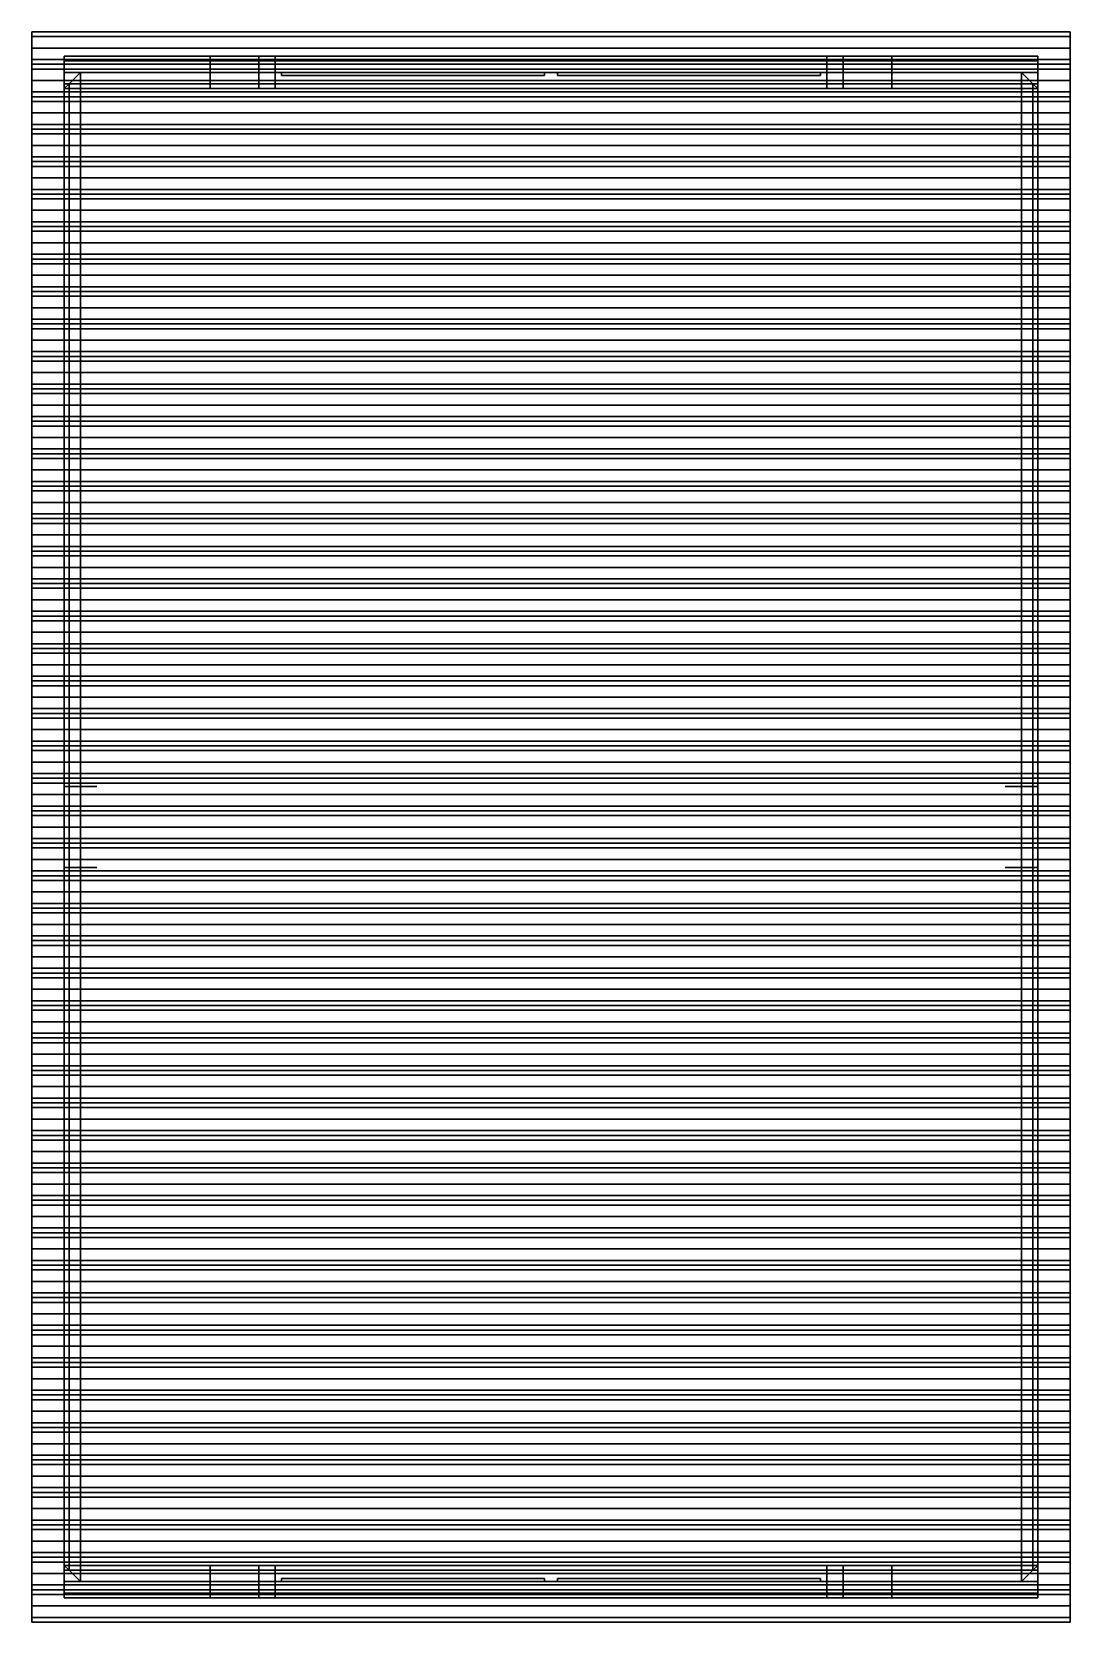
# Model space of a CAD drawing. Extents: x -3.2 to 3.2, y -4.9 to 4.9.
import ezdxf

# ---------------------------------------------------------------- set-up
doc = ezdxf.new("R2010")
doc.units = 0
doc.layers.add('UPGRADE', color=2, linetype='CONTINUOUS')

msp = doc.modelspace()

# ---------------------------------------------------------------- linework, layer by layer
at = {"layer": 'UPGRADE'}
for points in [[(3.2, 4.9, 2.2), (3.2, 4.8707, 2.2707), (3.2, 4.8, 2.3), (3.2, 4.8707, 2.1293)], [(3.2, 4.8707, 2.2707), (3.2, 4.9, 2.2), (-3.2, 4.9, 2.2), (-3.2, 4.8707, 2.2707)], [(3.2, 4.9, 2.2), (3.2, 4.8707, 2.1293), (-3.2, 4.8707, 2.1293), (-3.2, 4.9, 2.2)], [(-3.2, 4.8, 2.1), (-3.2, 4.8707, 2.2707), (-3.2, 4.9, 2.2), (-3.2, 4.8707, 2.1293)], [(3.2, 4.8, 2.3), (3.2, 4.8707, 2.2707), (-3.2, 4.8707, 2.2707), (-3.2, 4.8, 2.3)], [(-3.2, 4.7293, 2.1293), (-3.2, 4.8, 2.3), (-3.2, 4.8707, 2.2707), (-3.2, 4.8, 2.1)], [(3.2, 4.8707, 2.1293), (3.2, 4.8, 2.1), (-3.2, 4.8, 2.1), (-3.2, 4.8707, 2.1293)], [(3.2, 4.8707, 2.1293), (3.2, 4.8, 2.3), (3.2, 4.7293, 2.2707), (3.2, 4.8, 2.1)], [(3.2, 4.7293, 2.2707), (3.2, 4.8, 2.3), (-3.2, 4.8, 2.3), (-3.2, 4.7293, 2.2707)], [(-3.2, 4.7, 2.2), (-3.2, 4.7293, 2.2707), (-3.2, 4.8, 2.3), (-3.2, 4.7293, 2.1293)], [(3.2, 4.8, 2.1), (3.2, 4.7293, 2.1293), (-3.2, 4.7293, 2.1293), (-3.2, 4.8, 2.1)], [(3.2, 4.7, 2.2), (3.2, 4.7293, 2.2707), (-3.2, 4.7293, 2.2707), (-3.2, 4.7, 2.2)], [(3.2, 4.7293, 2.1293), (3.2, 4.7, 2.2), (-3.2, 4.7, 2.2), (-3.2, 4.7293, 2.1293)], [(-3, 4.75, 1.6), (-3, 4.7207, 1.6707), (-1.7, 4.7207, 1.6707), (-1.7, 4.75, 1.6)], [(-3, 4.7207, 1.5293), (-3, 4.75, 1.6), (-1.7, 4.75, 1.6), (-1.7, 4.7207, 1.5293)], [(-2.1, 4.7207, 1.8707), (-2.1, 4.75, 1.8), (-3, 4.75, 1.8), (-3, 4.7207, 1.8707)], [(-2.1, 4.75, 1.8), (-2.1, 4.7207, 1.7293), (-3, 4.7207, 1.7293), (-3, 4.75, 1.8)], [(3, 4.75, 2), (3, 4.7207, 1.9293), (-3, 4.7207, 1.9293), (-3, 4.75, 2)], [(3, 4.7207, 2.0707), (3, 4.75, 2), (-3, 4.75, 2), (-3, 4.7207, 2.0707)], [(-3, 4.65, 1.5), (-3, 4.7207, 1.6707), (-3, 4.75, 1.6), (-3, 4.7207, 1.5293)], [(-3, 4.65, 1.7), (-3, 4.7207, 1.8707), (-3, 4.75, 1.8), (-3, 4.7207, 1.7293)], [(-3, 4.65, 1.9), (-3, 4.7207, 2.0707), (-3, 4.75, 2), (-3, 4.7207, 1.9293)], [(-3, 4.65, 1.5), (-3, 4.7207, 1.5293), (-1.7, 4.7207, 1.5293), (-1.7, 4.65, 1.5)], [(-3, 4.7207, 1.6707), (-3, 4.65, 1.7), (-1.7, 4.65, 1.7), (-1.7, 4.7207, 1.6707)], [(-2.1, 4.7207, 1.7293), (-2.1, 4.65, 1.7), (-3, 4.65, 1.7), (-3, 4.7207, 1.7293)], [(-2.1, 4.65, 1.9), (-2.1, 4.7207, 1.8707), (-3, 4.7207, 1.8707), (-3, 4.65, 1.9)], [(3, 4.65, 2.1), (3, 4.7207, 2.0707), (-3, 4.7207, 2.0707), (-3, 4.65, 2.1)], [(3, 4.7207, 1.9293), (3, 4.65, 1.9), (-3, 4.65, 1.9), (-3, 4.7207, 1.9293)], [(-3, 4.5793, 1.5293), (-3, 4.65, 1.7), (-3, 4.7207, 1.6707), (-3, 4.65, 1.5)], [(-3, 4.5793, 1.7293), (-3, 4.65, 1.9), (-3, 4.7207, 1.8707), (-3, 4.65, 1.7)], [(-3, 4.5793, 1.9293), (-3, 4.65, 2.1), (-3, 4.7207, 2.0707), (-3, 4.65, 1.9)], [(-2.1, 4.75), (-2.1, 4.7207, 0.0707), (-1.7, 4.7207, 0.0707), (-1.7, 4.75)], [(-2.1, 4.7207, 0.1293), (-2.1, 4.75, 0.2), (-1.7, 4.75, 0.2), (-1.7, 4.7207, 0.1293)], [(-2.1, 4.75, 0.2), (-2.1, 4.7207, 0.2707), (-1.7, 4.7207, 0.2707), (-1.7, 4.75, 0.2)], [(-2.1, 4.7207, 0.3293), (-2.1, 4.75, 0.4), (-1.7, 4.75, 0.4), (-1.7, 4.7207, 0.3293)], [(-2.1, 4.75, 0.4), (-2.1, 4.7207, 0.4707), (-1.7, 4.7207, 0.4707), (-1.7, 4.75, 0.4)], [(-2.1, 4.7207, 0.5293), (-2.1, 4.75, 0.6), (-1.7, 4.75, 0.6), (-1.7, 4.7207, 0.5293)], [(-2.1, 4.75, 0.6), (-2.1, 4.7207, 0.6707), (-1.7, 4.7207, 0.6707), (-1.7, 4.75, 0.6)], [(-2.1, 4.7207, 0.7293), (-2.1, 4.75, 0.8), (-1.7, 4.75, 0.8), (-1.7, 4.7207, 0.7293)], [(-2.1, 4.75, 0.8), (-2.1, 4.7207, 0.8707), (-1.7, 4.7207, 0.8707), (-1.7, 4.75, 0.8)], [(-2.1, 4.7207, 0.9293), (-2.1, 4.75, 1), (-1.7, 4.75, 1), (-1.7, 4.7207, 0.9293)], [(-2.1, 4.75, 1), (-2.1, 4.7207, 1.0707), (-1.7, 4.7207, 1.0707), (-1.7, 4.75, 1)], [(-2.1, 4.75, 1.2), (-2.1, 4.7207, 1.2707), (-1.7, 4.7207, 1.2707), (-1.7, 4.75, 1.2)], [(-2.1, 4.7207, 1.1293), (-2.1, 4.75, 1.2), (-1.7, 4.75, 1.2), (-1.7, 4.7207, 1.1293)], [(-2.1, 4.75, 1.4), (-2.1, 4.7207, 1.4707), (-1.7, 4.7207, 1.4707), (-1.7, 4.75, 1.4)], [(-2.1, 4.7207, 1.3293), (-2.1, 4.75, 1.4), (-1.7, 4.75, 1.4), (-1.7, 4.7207, 1.3293)], [(-2.1, 4.75, 1.8), (-2.1, 4.7207, 1.8707), (-2.1, 4.65, 1.9), (-2.1, 4.7207, 1.7293)], [(-2.1, 4.7207, 0.0707), (-2.1, 4.65, 0.1), (-1.7, 4.65, 0.1), (-1.7, 4.7207, 0.0707)], [(-2.1, 4.7207, 0.2707), (-2.1, 4.65, 0.3), (-1.7, 4.65, 0.3), (-1.7, 4.7207, 0.2707)], [(-2.1, 4.65, 0.1), (-2.1, 4.7207, 0.1293), (-1.7, 4.7207, 0.1293), (-1.7, 4.65, 0.1)], [(-2.1, 4.7207, 0.4707), (-2.1, 4.65, 0.5), (-1.7, 4.65, 0.5), (-1.7, 4.7207, 0.4707)], [(-2.1, 4.65, 0.3), (-2.1, 4.7207, 0.3293), (-1.7, 4.7207, 0.3293), (-1.7, 4.65, 0.3)], [(-2.1, 4.65, 0.5), (-2.1, 4.7207, 0.5293), (-1.7, 4.7207, 0.5293), (-1.7, 4.65, 0.5)], [(-2.1, 4.7207, 0.6707), (-2.1, 4.65, 0.7), (-1.7, 4.65, 0.7), (-1.7, 4.7207, 0.6707)], [(-2.1, 4.65, 1.1), (-2.1, 4.7207, 1.1293), (-1.7, 4.7207, 1.1293), (-1.7, 4.65, 1.1)], [(-2.1, 4.7207, 0.8707), (-2.1, 4.65, 0.9), (-1.7, 4.65, 0.9), (-1.7, 4.7207, 0.8707)], [(-2.1, 4.65, 0.7), (-2.1, 4.7207, 0.7293), (-1.7, 4.7207, 0.7293), (-1.7, 4.65, 0.7)], [(-2.1, 4.65, 0.9), (-2.1, 4.7207, 0.9293), (-1.7, 4.7207, 0.9293), (-1.7, 4.65, 0.9)], [(-2.1, 4.7207, 1.0707), (-2.1, 4.65, 1.1), (-1.7, 4.65, 1.1), (-1.7, 4.7207, 1.0707)], [(-2.1, 4.65, 1.3), (-2.1, 4.7207, 1.3293), (-1.7, 4.7207, 1.3293), (-1.7, 4.65, 1.3)], [(-2.1, 4.7207, 1.2707), (-2.1, 4.65, 1.3), (-1.7, 4.65, 1.3), (-1.7, 4.7207, 1.2707)], [(-2.1, 4.7207, 1.4707), (-2.1, 4.65, 1.5), (-1.7, 4.65, 1.5), (-1.7, 4.7207, 1.4707)], [(-2.1, 4.7207, 1.7293), (-2.1, 4.65, 1.9), (-2.1, 4.5793, 1.8707), (-2.1, 4.65, 1.7)], [(1.8, 4.75, 1.8), (1.8, 4.7207, 1.7293), (-1.8, 4.7207, 1.7293), (-1.8, 4.75, 1.8)], [(1.8, 4.7207, 1.8707), (1.8, 4.75, 1.8), (-1.8, 4.75, 1.8), (-1.8, 4.7207, 1.8707)], [(-1.8, 4.65, 1.7), (-1.8, 4.7207, 1.8707), (-1.8, 4.75, 1.8), (-1.8, 4.7207, 1.7293)], [(1.8, 4.65, 1.9), (1.8, 4.7207, 1.8707), (-1.8, 4.7207, 1.8707), (-1.8, 4.65, 1.9)], [(1.8, 4.7207, 1.7293), (1.8, 4.65, 1.7), (-1.8, 4.65, 1.7), (-1.8, 4.7207, 1.7293)], [(-1.8, 4.5793, 1.7293), (-1.8, 4.65, 1.9), (-1.8, 4.7207, 1.8707), (-1.8, 4.65, 1.7)], [(-1.7, 4.65), (-1.7, 4.75), (-1.7, 4.7207, 0.0707), (-1.7, 4.65, 0.1)], [(-1.7, 4.65, 0.1), (-1.7, 4.7207, 0.1293), (-1.7, 4.75, 0.2), (-1.7, 4.7207, 0.2707)], [(-1.7, 4.65, 0.3), (-1.7, 4.7207, 0.3293), (-1.7, 4.75, 0.4), (-1.7, 4.7207, 0.4707)], [(-1.7, 4.65, 0.5), (-1.7, 4.7207, 0.5293), (-1.7, 4.75, 0.6), (-1.7, 4.7207, 0.6707)], [(-1.7, 4.65, 1.1), (-1.7, 4.7207, 1.1293), (-1.7, 4.75, 1.2), (-1.7, 4.7207, 1.2707)], [(-1.7, 4.65, 0.7), (-1.7, 4.7207, 0.7293), (-1.7, 4.75, 0.8), (-1.7, 4.7207, 0.8707)], [(-1.7, 4.65, 0.9), (-1.7, 4.7207, 0.9293), (-1.7, 4.75, 1), (-1.7, 4.7207, 1.0707)], [(-1.7, 4.65, 1.3), (-1.7, 4.7207, 1.3293), (-1.7, 4.75, 1.4), (-1.7, 4.7207, 1.4707)], [(-1.7, 4.65, 1.5), (-1.7, 4.7207, 1.5293), (-1.7, 4.75, 1.6), (-1.7, 4.7207, 1.6707)], [(-1.7, 4.65, 0.1), (-1.7, 4.65, 0.1), (-1.7, 4.7207, 0.2707), (-1.7, 4.65, 0.3)], [(-1.7, 4.65, 0.3), (-1.7, 4.65, 0.3), (-1.7, 4.7207, 0.4707), (-1.7, 4.65, 0.5)], [(-1.7, 4.65, 0.5), (-1.7, 4.65, 0.5), (-1.7, 4.7207, 0.6707), (-1.7, 4.65, 0.7)], [(-1.7, 4.65, 1.1), (-1.7, 4.65, 1.1), (-1.7, 4.7207, 1.2707), (-1.7, 4.65, 1.3)], [(-1.7, 4.65, 0.7), (-1.7, 4.65, 0.7), (-1.7, 4.7207, 0.8707), (-1.7, 4.65, 0.9)], [(-1.7, 4.65, 0.9), (-1.7, 4.65, 0.9), (-1.7, 4.7207, 1.0707), (-1.7, 4.65, 1.1)], [(-1.7, 4.65, 1.3), (-1.7, 4.65, 1.3), (-1.7, 4.7207, 1.4707), (-1.7, 4.65, 1.5)], [(-1.7, 4.65, 1.5), (-1.7, 4.65, 1.5), (-1.7, 4.7207, 1.6707), (-1.7, 4.65, 1.7)], [(2.1, 4.7207, 0.0707), (2.1, 4.75), (1.7, 4.75), (1.7, 4.7207, 0.0707)], [(1.7, 4.75), (1.7, 4.65), (1.7, 4.65, 0.1), (1.7, 4.7207, 0.0707)], [(1.7, 4.7207, 0.1293), (1.7, 4.65, 0.1), (1.7, 4.7207, 0.2707), (1.7, 4.75, 0.2)], [(2.1, 4.75, 0.2), (2.1, 4.7207, 0.1293), (1.7, 4.7207, 0.1293), (1.7, 4.75, 0.2)], [(2.1, 4.7207, 0.2707), (2.1, 4.75, 0.2), (1.7, 4.75, 0.2), (1.7, 4.7207, 0.2707)], [(1.7, 4.7207, 0.3293), (1.7, 4.65, 0.3), (1.7, 4.7207, 0.4707), (1.7, 4.75, 0.4)], [(2.1, 4.75, 0.4), (2.1, 4.7207, 0.3293), (1.7, 4.7207, 0.3293), (1.7, 4.75, 0.4)], [(2.1, 4.7207, 0.4707), (2.1, 4.75, 0.4), (1.7, 4.75, 0.4), (1.7, 4.7207, 0.4707)], [(2.1, 4.75, 0.6), (2.1, 4.7207, 0.5293), (1.7, 4.7207, 0.5293), (1.7, 4.75, 0.6)], [(1.7, 4.7207, 0.5293), (1.7, 4.65, 0.5), (1.7, 4.7207, 0.6707), (1.7, 4.75, 0.6)], [(2.1, 4.7207, 0.6707), (2.1, 4.75, 0.6), (1.7, 4.75, 0.6), (1.7, 4.7207, 0.6707)], [(1.7, 4.7207, 1.1293), (1.7, 4.65, 1.1), (1.7, 4.7207, 1.2707), (1.7, 4.75, 1.2)], [(1.7, 4.7207, 0.7293), (1.7, 4.65, 0.7), (1.7, 4.7207, 0.8707), (1.7, 4.75, 0.8)], [(2.1, 4.75, 0.8), (2.1, 4.7207, 0.7293), (1.7, 4.7207, 0.7293), (1.7, 4.75, 0.8)], [(2.1, 4.7207, 0.8707), (2.1, 4.75, 0.8), (1.7, 4.75, 0.8), (1.7, 4.7207, 0.8707)], [(2.1, 4.75, 1), (2.1, 4.7207, 0.9293), (1.7, 4.7207, 0.9293), (1.7, 4.75, 1)], [(1.7, 4.7207, 0.9293), (1.7, 4.65, 0.9), (1.7, 4.7207, 1.0707), (1.7, 4.75, 1)], [(2.1, 4.7207, 1.0707), (2.1, 4.75, 1), (1.7, 4.75, 1), (1.7, 4.7207, 1.0707)], [(1.7, 4.7207, 1.3293), (1.7, 4.65, 1.3), (1.7, 4.7207, 1.4707), (1.7, 4.75, 1.4)], [(2.1, 4.7207, 1.2707), (2.1, 4.75, 1.2), (1.7, 4.75, 1.2), (1.7, 4.7207, 1.2707)], [(2.1, 4.75, 1.2), (2.1, 4.7207, 1.1293), (1.7, 4.7207, 1.1293), (1.7, 4.75, 1.2)], [(2.1, 4.7207, 1.4707), (2.1, 4.75, 1.4), (1.7, 4.75, 1.4), (1.7, 4.7207, 1.4707)], [(2.1, 4.75, 1.4), (2.1, 4.7207, 1.3293), (1.7, 4.7207, 1.3293), (1.7, 4.75, 1.4)], [(3, 4.7207, 1.6707), (3, 4.75, 1.6), (1.7, 4.75, 1.6), (1.7, 4.7207, 1.6707)], [(3, 4.75, 1.6), (3, 4.7207, 1.5293), (1.7, 4.7207, 1.5293), (1.7, 4.75, 1.6)], [(1.7, 4.7207, 1.5293), (1.7, 4.65, 1.5), (1.7, 4.7207, 1.6707), (1.7, 4.75, 1.6)], [(2.1, 4.65, 0.1), (2.1, 4.7207, 0.0707), (1.7, 4.7207, 0.0707), (1.7, 4.65, 0.1)], [(1.7, 4.65, 0.1), (1.7, 4.65, 0.1), (1.7, 4.65, 0.3), (1.7, 4.7207, 0.2707)], [(2.1, 4.65, 0.3), (2.1, 4.7207, 0.2707), (1.7, 4.7207, 0.2707), (1.7, 4.65, 0.3)], [(2.1, 4.7207, 0.1293), (2.1, 4.65, 0.1), (1.7, 4.65, 0.1), (1.7, 4.7207, 0.1293)], [(1.7, 4.65, 0.3), (1.7, 4.65, 0.3), (1.7, 4.65, 0.5), (1.7, 4.7207, 0.4707)], [(2.1, 4.65, 0.5), (2.1, 4.7207, 0.4707), (1.7, 4.7207, 0.4707), (1.7, 4.65, 0.5)], [(2.1, 4.7207, 0.3293), (2.1, 4.65, 0.3), (1.7, 4.65, 0.3), (1.7, 4.7207, 0.3293)], [(1.7, 4.65, 0.5), (1.7, 4.65, 0.5), (1.7, 4.65, 0.7), (1.7, 4.7207, 0.6707)], [(2.1, 4.7207, 0.5293), (2.1, 4.65, 0.5), (1.7, 4.65, 0.5), (1.7, 4.7207, 0.5293)], [(2.1, 4.65, 0.7), (2.1, 4.7207, 0.6707), (1.7, 4.7207, 0.6707), (1.7, 4.65, 0.7)], [(2.1, 4.7207, 1.1293), (2.1, 4.65, 1.1), (1.7, 4.65, 1.1), (1.7, 4.7207, 1.1293)], [(1.7, 4.65, 1.1), (1.7, 4.65, 1.1), (1.7, 4.65, 1.3), (1.7, 4.7207, 1.2707)], [(1.7, 4.65, 0.7), (1.7, 4.65, 0.7), (1.7, 4.65, 0.9), (1.7, 4.7207, 0.8707)], [(2.1, 4.65, 0.9), (2.1, 4.7207, 0.8707), (1.7, 4.7207, 0.8707), (1.7, 4.65, 0.9)], [(2.1, 4.7207, 0.7293), (2.1, 4.65, 0.7), (1.7, 4.65, 0.7), (1.7, 4.7207, 0.7293)], [(1.7, 4.65, 0.9), (1.7, 4.65, 0.9), (1.7, 4.65, 1.1), (1.7, 4.7207, 1.0707)], [(2.1, 4.7207, 0.9293), (2.1, 4.65, 0.9), (1.7, 4.65, 0.9), (1.7, 4.7207, 0.9293)], [(2.1, 4.65, 1.1), (2.1, 4.7207, 1.0707), (1.7, 4.7207, 1.0707), (1.7, 4.65, 1.1)], [(2.1, 4.7207, 1.3293), (2.1, 4.65, 1.3), (1.7, 4.65, 1.3), (1.7, 4.7207, 1.3293)], [(1.7, 4.65, 1.3), (1.7, 4.65, 1.3), (1.7, 4.65, 1.5), (1.7, 4.7207, 1.4707)], [(2.1, 4.65, 1.3), (2.1, 4.7207, 1.2707), (1.7, 4.7207, 1.2707), (1.7, 4.65, 1.3)], [(2.1, 4.65, 1.5), (2.1, 4.7207, 1.4707), (1.7, 4.7207, 1.4707), (1.7, 4.65, 1.5)], [(3, 4.7207, 1.5293), (3, 4.65, 1.5), (1.7, 4.65, 1.5), (1.7, 4.7207, 1.5293)], [(3, 4.65, 1.7), (3, 4.7207, 1.6707), (1.7, 4.7207, 1.6707), (1.7, 4.65, 1.7)], [(1.7, 4.65, 1.5), (1.7, 4.65, 1.5), (1.7, 4.65, 1.7), (1.7, 4.7207, 1.6707)], [(1.8, 4.75, 1.8), (1.8, 4.7207, 1.8707), (1.8, 4.65, 1.9), (1.8, 4.7207, 1.7293)], [(1.8, 4.7207, 1.7293), (1.8, 4.65, 1.9), (1.8, 4.5793, 1.8707), (1.8, 4.65, 1.7)], [(3, 4.75, 1.8), (3, 4.7207, 1.7293), (2.1, 4.7207, 1.7293), (2.1, 4.75, 1.8)], [(3, 4.7207, 1.8707), (3, 4.75, 1.8), (2.1, 4.75, 1.8), (2.1, 4.7207, 1.8707)], [(2.1, 4.65, 1.7), (2.1, 4.7207, 1.8707), (2.1, 4.75, 1.8), (2.1, 4.7207, 1.7293)], [(3, 4.65, 1.9), (3, 4.7207, 1.8707), (2.1, 4.7207, 1.8707), (2.1, 4.65, 1.9)], [(3, 4.7207, 1.7293), (3, 4.65, 1.7), (2.1, 4.65, 1.7), (2.1, 4.7207, 1.7293)], [(2.1, 4.5793, 1.7293), (2.1, 4.65, 1.9), (2.1, 4.7207, 1.8707), (2.1, 4.65, 1.7)], [(3, 4.75, 2), (3, 4.7207, 2.0707), (3, 4.65, 2.1), (3, 4.7207, 1.9293)], [(3, 4.75, 1.6), (3, 4.7207, 1.6707), (3, 4.65, 1.7), (3, 4.7207, 1.5293)], [(3, 4.75, 1.8), (3, 4.7207, 1.8707), (3, 4.65, 1.9), (3, 4.7207, 1.7293)], [(3, 4.7207, 1.9293), (3, 4.65, 2.1), (3, 4.5793, 2.0707), (3, 4.65, 1.9)], [(3, 4.7207, 1.5293), (3, 4.65, 1.7), (3, 4.5793, 1.6707), (3, 4.65, 1.5)], [(3, 4.7207, 1.7293), (3, 4.65, 1.9), (3, 4.5793, 1.8707), (3, 4.65, 1.7)], [(3.2, 4.8, 2.1), (3.2, 4.7293, 2.2707), (3.2, 4.7, 2.2), (3.2, 4.7293, 2.1293)], [(3.2, 4.7, 2.2), (3.2, 4.6707, 2.1293), (-3.2, 4.6707, 2.1293), (-3.2, 4.7, 2.2)], [(3.2, 4.6707, 2.2707), (3.2, 4.7, 2.2), (-3.2, 4.7, 2.2), (-3.2, 4.6707, 2.2707)], [(-3.2, 4.6, 2.1), (-3.2, 4.6707, 2.2707), (-3.2, 4.7, 2.2), (-3.2, 4.6707, 2.1293)], [(-3.2, 4.5293, 2.1293), (-3.2, 4.6, 2.3), (-3.2, 4.6707, 2.2707), (-3.2, 4.6, 2.1)], [(3.2, 4.6, 2.3), (3.2, 4.6707, 2.2707), (-3.2, 4.6707, 2.2707), (-3.2, 4.6, 2.3)], [(-3, 4.65, 1.7), (-3, 4.5793, 1.6707), (-1.7, 4.5793, 1.6707), (-1.7, 4.65, 1.7)], [(-3, 4.5793, 1.5293), (-3, 4.65, 1.5), (-1.7, 4.65, 1.5), (-1.7, 4.5793, 1.5293)], [(-2.1, 4.65, 1.7), (-2.1, 4.5793, 1.7293), (-3, 4.5793, 1.7293), (-3, 4.65, 1.7)], [(-2.1, 4.5793, 1.8707), (-2.1, 4.65, 1.9), (-3, 4.65, 1.9), (-3, 4.5793, 1.8707)], [(3, 4.5793, 2.0707), (3, 4.65, 2.1), (-3, 4.65, 2.1), (-3, 4.5793, 2.0707)], [(3, 4.65, 1.9), (3, 4.5793, 1.9293), (-3, 4.5793, 1.9293), (-3, 4.65, 1.9)], [(-3, 4.55, 1.6), (-3, 4.5793, 1.6707), (-3, 4.65, 1.7), (-3, 4.5793, 1.5293)], [(-3, 4.55, 1.8), (-3, 4.5793, 1.8707), (-3, 4.65, 1.9), (-3, 4.5793, 1.7293)], [(-3, 4.55, 2), (-3, 4.5793, 2.0707), (-3, 4.65, 2.1), (-3, 4.5793, 1.9293)], [(-2.9, 4.65, 2.1), (-2.9707, 4.5793, 2.0707), (-2.9707, -4.5793, 2.0707), (-2.9, -4.65, 2.1)], [(-2.9707, 4.5793, 1.9293), (-2.9, 4.65, 1.9), (-2.9, -4.65, 1.9), (-2.9707, -4.5793, 1.9293)], [(-2.9, 4.65, 1.9), (-2.9707, 4.5793, 1.8707), (-2.9707, 3, 1.8707), (-2.9, 3, 1.9)], [(-2.9707, 4.5793, 1.7293), (-2.9, 4.65, 1.7), (-2.9, 3, 1.7), (-2.9707, 3, 1.7293)], [(-2.9, 4.65, 1.7), (-2.9707, 4.5793, 1.6707), (-2.9707, -4.5793, 1.6707), (-2.9, -4.65, 1.7)], [(-2.9707, 4.5793, 1.5293), (-2.9, 4.65, 1.5), (-2.9, -4.65, 1.5), (-2.9707, -4.5793, 1.5293)], [(-2.1, 4.65, 1.7), (-2.1, 4.5793, 1.8707), (-2.1, 4.55, 1.8), (-2.1, 4.5793, 1.7293)], [(1.8, 4.5793, 1.8707), (1.8, 4.65, 1.9), (-1.8, 4.65, 1.9), (-1.8, 4.5793, 1.8707)], [(1.8, 4.65, 1.7), (1.8, 4.5793, 1.7293), (-1.8, 4.5793, 1.7293), (-1.8, 4.65, 1.7)], [(-1.8, 4.55, 1.8), (-1.8, 4.5793, 1.8707), (-1.8, 4.65, 1.9), (-1.8, 4.5793, 1.7293)], [(-0.04, 4.65, 1.66), (-1.66, 4.65, 1.66), (-1.7, 4.65, 1.7), (0, 4.65, 1.7)], [(-1.66, 4.65, 1.66), (-1.66, 4.65, 0.04), (-1.7, 4.65), (-1.7, 4.65, 1.7)], [(-1.66, 4.65, 0.04), (-0.04, 4.65, 0.04), (0, 4.65), (-1.7, 4.65)], [(-1.66, 4.63, 1.66), (-1.66, 4.65, 1.66), (-0.04, 4.65, 1.66), (-0.04, 4.63, 1.66)], [(-1.66, 4.63, 0.04), (-1.66, 4.65, 0.04), (-1.66, 4.65, 1.66), (-1.66, 4.63, 1.66)], [(-0.04, 4.63, 0.04), (-0.04, 4.65, 0.04), (-1.66, 4.65, 0.04), (-1.66, 4.63, 0.04)], [(-1.66, 4.63, 0.04), (-1.66, 4.63, 1.66), (-0.04, 4.63, 1.66), (-0.04, 4.63, 0.04)], [(-0.04, 4.63, 1.66), (-0.04, 4.65, 1.66), (-0.04, 4.65, 0.04), (-0.04, 4.63, 0.04)], [(-0.04, 4.65, 0.04), (-0.04, 4.65, 1.66), (0, 4.65, 1.7), (0, 4.65)], [(1.66, 4.65, 1.66), (0.04, 4.65, 1.66), (0, 4.65, 1.7), (1.7, 4.65, 1.7)], [(0.04, 4.65, 1.66), (0.04, 4.65, 0.04), (0, 4.65), (0, 4.65, 1.7)], [(0.04, 4.65, 0.04), (1.66, 4.65, 0.04), (1.7, 4.65), (0, 4.65)], [(0.04, 4.63, 1.66), (0.04, 4.65, 1.66), (1.66, 4.65, 1.66), (1.66, 4.63, 1.66)], [(0.04, 4.63, 0.04), (0.04, 4.65, 0.04), (0.04, 4.65, 1.66), (0.04, 4.63, 1.66)], [(1.66, 4.63, 0.04), (1.66, 4.65, 0.04), (0.04, 4.65, 0.04), (0.04, 4.63, 0.04)], [(0.04, 4.63, 0.04), (0.04, 4.63, 1.66), (1.66, 4.63, 1.66), (1.66, 4.63, 0.04)], [(1.66, 4.65, 0.04), (1.66, 4.65, 1.66), (1.7, 4.65, 1.7), (1.7, 4.65)], [(1.66, 4.63, 1.66), (1.66, 4.65, 1.66), (1.66, 4.65, 0.04), (1.66, 4.63, 0.04)], [(3, 4.5793, 1.6707), (3, 4.65, 1.7), (1.7, 4.65, 1.7), (1.7, 4.5793, 1.6707)], [(3, 4.65, 1.5), (3, 4.5793, 1.5293), (1.7, 4.5793, 1.5293), (1.7, 4.65, 1.5)], [(1.8, 4.65, 1.7), (1.8, 4.5793, 1.8707), (1.8, 4.55, 1.8), (1.8, 4.5793, 1.7293)], [(3, 4.5793, 1.8707), (3, 4.65, 1.9), (2.1, 4.65, 1.9), (2.1, 4.5793, 1.8707)], [(3, 4.65, 1.7), (3, 4.5793, 1.7293), (2.1, 4.5793, 1.7293), (2.1, 4.65, 1.7)], [(2.1, 4.55, 1.8), (2.1, 4.5793, 1.8707), (2.1, 4.65, 1.9), (2.1, 4.5793, 1.7293)], [(2.9707, 4.5793, 2.0707), (2.9, 4.65, 2.1), (2.9, -4.65, 2.1), (2.9707, -4.5793, 2.0707)], [(2.9, 4.65, 1.5), (2.9707, 4.5793, 1.5293), (2.9707, -4.5793, 1.5293), (2.9, -4.65, 1.5)], [(2.9707, 4.5793, 1.6707), (2.9, 4.65, 1.7), (2.9, -4.65, 1.7), (2.9707, -4.5793, 1.6707)], [(2.9707, 4.5793, 1.8707), (2.9, 4.65, 1.9), (2.9, 3, 1.9), (2.9707, 3, 1.8707)], [(2.9, 4.65, 1.7), (2.9707, 4.5793, 1.7293), (2.9707, 3, 1.7293), (2.9, 3, 1.7)], [(2.9, 4.65, 1.9), (2.9707, 4.5793, 1.9293), (2.9707, -4.5793, 1.9293), (2.9, -4.65, 1.9)], [(3, 4.65, 1.5), (3, 4.5793, 1.6707), (3, 4.55, 1.6), (3, 4.5793, 1.5293)], [(3, 4.65, 1.7), (3, 4.5793, 1.8707), (3, 4.55, 1.8), (3, 4.5793, 1.7293)], [(3, 4.65, 1.9), (3, 4.5793, 2.0707), (3, 4.55, 2), (3, 4.5793, 1.9293)], [(3.2, 4.7, 2.2), (3.2, 4.6707, 2.2707), (3.2, 4.6, 2.3), (3.2, 4.6707, 2.1293)], [(3.2, 4.6707, 2.1293), (3.2, 4.6, 2.3), (3.2, 4.5293, 2.2707), (3.2, 4.6, 2.1)], [(-3.2, 4.5, 2.2), (-3.2, 4.5293, 2.2707), (-3.2, 4.6, 2.3), (-3.2, 4.5293, 2.1293)], [(3.2, 4.5293, 2.2707), (3.2, 4.6, 2.3), (-3.2, 4.6, 2.3), (-3.2, 4.5293, 2.2707)], [(3.2, 4.5293, 2.1293), (3.2, 4.5, 2.2), (-3.2, 4.5, 2.2), (-3.2, 4.5293, 2.1293)], [(3.2, 4.5, 2.2), (3.2, 4.5293, 2.2707), (-3.2, 4.5293, 2.2707), (-3.2, 4.5, 2.2)], [(-3, 4.55, 1.6), (-3, 4.5793, 1.5293), (-1.7, 4.5793, 1.5293), (-1.7, 4.55, 1.6)], [(-3, 4.5793, 1.6707), (-3, 4.55, 1.6), (-1.7, 4.55, 1.6), (-1.7, 4.5793, 1.6707)], [(-2.1, 4.55, 1.8), (-2.1, 4.5793, 1.8707), (-3, 4.5793, 1.8707), (-3, 4.55, 1.8)], [(-2.1, 4.5793, 1.7293), (-2.1, 4.55, 1.8), (-3, 4.55, 1.8), (-3, 4.5793, 1.7293)], [(3, 4.5793, 1.9293), (3, 4.55, 2), (-3, 4.55, 2), (-3, 4.5793, 1.9293)], [(3, 4.55, 2), (3, 4.5793, 2.0707), (-3, 4.5793, 2.0707), (-3, 4.55, 2)], [(-3, 4.55, 2), (-2.9707, 4.5793, 1.9293), (-2.9707, -4.5793, 1.9293), (-3, -4.55, 2)], [(-2.9707, 4.5793, 2.0707), (-3, 4.55, 2), (-3, -4.55, 2), (-2.9707, -4.5793, 2.0707)], [(-2.9707, 4.5793, 1.8707), (-3, 4.55, 1.8), (-3, 3, 1.8), (-2.9707, 3, 1.8707)], [(-3, 4.55, 1.8), (-2.9707, 4.5793, 1.7293), (-2.9707, 3, 1.7293), (-3, 3, 1.8)], [(-2.9707, 4.5793, 1.6707), (-3, 4.55, 1.6), (-3, -4.55, 1.6), (-2.9707, -4.5793, 1.6707)], [(-3, 4.55, 1.6), (-2.9707, 4.5793, 1.5293), (-2.9707, -4.5793, 1.5293), (-3, -4.55, 1.6)], [(1.8, 4.5793, 1.7293), (1.8, 4.55, 1.8), (-1.8, 4.55, 1.8), (-1.8, 4.5793, 1.7293)], [(1.8, 4.55, 1.8), (1.8, 4.5793, 1.8707), (-1.8, 4.5793, 1.8707), (-1.8, 4.55, 1.8)], [(3, 4.5793, 1.5293), (3, 4.55, 1.6), (1.7, 4.55, 1.6), (1.7, 4.5793, 1.5293)], [(3, 4.55, 1.6), (3, 4.5793, 1.6707), (1.7, 4.5793, 1.6707), (1.7, 4.55, 1.6)], [(3, 4.5793, 1.7293), (3, 4.55, 1.8), (2.1, 4.55, 1.8), (2.1, 4.5793, 1.7293)], [(3, 4.55, 1.8), (3, 4.5793, 1.8707), (2.1, 4.5793, 1.8707), (2.1, 4.55, 1.8)], [(3, 4.55, 1.6), (2.9707, 4.5793, 1.6707), (2.9707, -4.5793, 1.6707), (3, -4.55, 1.6)], [(2.9707, 4.5793, 1.5293), (3, 4.55, 1.6), (3, -4.55, 1.6), (2.9707, -4.5793, 1.5293)], [(3, 4.55, 1.8), (2.9707, 4.5793, 1.8707), (2.9707, 3, 1.8707), (3, 3, 1.8)], [(2.9707, 4.5793, 1.7293), (3, 4.55, 1.8), (3, 3, 1.8), (2.9707, 3, 1.7293)], [(2.9707, 4.5793, 1.9293), (3, 4.55, 2), (3, -4.55, 2), (2.9707, -4.5793, 1.9293)], [(3, 4.55, 2), (2.9707, 4.5793, 2.0707), (2.9707, -4.5793, 2.0707), (3, -4.55, 2)], [(3.2, 4.6, 2.1), (3.2, 4.5293, 2.2707), (3.2, 4.5, 2.2), (3.2, 4.5293, 2.1293)], [(3.2, 4.5, 2.2), (3.2, 4.4707, 2.1293), (-3.2, 4.4707, 2.1293), (-3.2, 4.5, 2.2)], [(3.2, 4.4707, 2.2707), (3.2, 4.5, 2.2), (-3.2, 4.5, 2.2), (-3.2, 4.4707, 2.2707)], [(-3.2, 4.4, 2.1), (-3.2, 4.4707, 2.2707), (-3.2, 4.5, 2.2), (-3.2, 4.4707, 2.1293)], [(3.2, 4.4, 2.3), (3.2, 4.4707, 2.2707), (-3.2, 4.4707, 2.2707), (-3.2, 4.4, 2.3)], [(-3.2, 4.3293, 2.1293), (-3.2, 4.4, 2.3), (-3.2, 4.4707, 2.2707), (-3.2, 4.4, 2.1)], [(3.2, 4.5, 2.2), (3.2, 4.4707, 2.2707), (3.2, 4.4, 2.3), (3.2, 4.4707, 2.1293)], [(3.2, 4.4707, 2.1293), (3.2, 4.4, 2.3), (3.2, 4.3293, 2.2707), (3.2, 4.4, 2.1)], [(3.2, 4.3293, 2.2707), (3.2, 4.4, 2.3), (-3.2, 4.4, 2.3), (-3.2, 4.3293, 2.2707)], [(-3.2, 4.3, 2.2), (-3.2, 4.3293, 2.2707), (-3.2, 4.4, 2.3), (-3.2, 4.3293, 2.1293)], [(3.2, 4.3293, 2.1293), (3.2, 4.3, 2.2), (-3.2, 4.3, 2.2), (-3.2, 4.3293, 2.1293)], [(3.2, 4.3, 2.2), (3.2, 4.3293, 2.2707), (-3.2, 4.3293, 2.2707), (-3.2, 4.3, 2.2)], [(3.2, 4.4, 2.1), (3.2, 4.3293, 2.2707), (3.2, 4.3, 2.2), (3.2, 4.3293, 2.1293)], [(3.2, 4.2707, 2.2707), (3.2, 4.3, 2.2), (-3.2, 4.3, 2.2), (-3.2, 4.2707, 2.2707)], [(3.2, 4.3, 2.2), (3.2, 4.2707, 2.1293), (-3.2, 4.2707, 2.1293), (-3.2, 4.3, 2.2)], [(-3.2, 4.2, 2.1), (-3.2, 4.2707, 2.2707), (-3.2, 4.3, 2.2), (-3.2, 4.2707, 2.1293)], [(-3.2, 4.1293, 2.1293), (-3.2, 4.2, 2.3), (-3.2, 4.2707, 2.2707), (-3.2, 4.2, 2.1)], [(3.2, 4.2, 2.3), (3.2, 4.2707, 2.2707), (-3.2, 4.2707, 2.2707), (-3.2, 4.2, 2.3)], [(3.2, 4.3, 2.2), (3.2, 4.2707, 2.2707), (3.2, 4.2, 2.3), (3.2, 4.2707, 2.1293)], [(3.2, 4.2707, 2.1293), (3.2, 4.2, 2.3), (3.2, 4.1293, 2.2707), (3.2, 4.2, 2.1)], [(-3.2, 4.1, 2.2), (-3.2, 4.1293, 2.2707), (-3.2, 4.2, 2.3), (-3.2, 4.1293, 2.1293)], [(3.2, 4.1293, 2.2707), (3.2, 4.2, 2.3), (-3.2, 4.2, 2.3), (-3.2, 4.1293, 2.2707)], [(3.2, 4.1, 2.2), (3.2, 4.1293, 2.2707), (-3.2, 4.1293, 2.2707), (-3.2, 4.1, 2.2)], [(3.2, 4.1293, 2.1293), (3.2, 4.1, 2.2), (-3.2, 4.1, 2.2), (-3.2, 4.1293, 2.1293)], [(3.2, 4.2, 2.1), (3.2, 4.1293, 2.2707), (3.2, 4.1, 2.2), (3.2, 4.1293, 2.1293)], [(3.2, 4.0707, 2.2707), (3.2, 4.1, 2.2), (-3.2, 4.1, 2.2), (-3.2, 4.0707, 2.2707)], [(3.2, 4.1, 2.2), (3.2, 4.0707, 2.1293), (-3.2, 4.0707, 2.1293), (-3.2, 4.1, 2.2)], [(-3.2, 4, 2.1), (-3.2, 4.0707, 2.2707), (-3.2, 4.1, 2.2), (-3.2, 4.0707, 2.1293)], [(-3.2, 3.9293, 2.1293), (-3.2, 4, 2.3), (-3.2, 4.0707, 2.2707), (-3.2, 4, 2.1)], [(3.2, 4, 2.3), (3.2, 4.0707, 2.2707), (-3.2, 4.0707, 2.2707), (-3.2, 4, 2.3)], [(3.2, 4.1, 2.2), (3.2, 4.0707, 2.2707), (3.2, 4, 2.3), (3.2, 4.0707, 2.1293)], [(3.2, 4.0707, 2.1293), (3.2, 4, 2.3), (3.2, 3.9293, 2.2707), (3.2, 4, 2.1)], [(-3.2, 3.9, 2.2), (-3.2, 3.9293, 2.2707), (-3.2, 4, 2.3), (-3.2, 3.9293, 2.1293)], [(3.2, 3.9293, 2.2707), (3.2, 4, 2.3), (-3.2, 4, 2.3), (-3.2, 3.9293, 2.2707)], [(3.2, 3.9, 2.2), (3.2, 3.9293, 2.2707), (-3.2, 3.9293, 2.2707), (-3.2, 3.9, 2.2)], [(3.2, 3.9293, 2.1293), (3.2, 3.9, 2.2), (-3.2, 3.9, 2.2), (-3.2, 3.9293, 2.1293)], [(3.2, 4, 2.1), (3.2, 3.9293, 2.2707), (3.2, 3.9, 2.2), (3.2, 3.9293, 2.1293)], [(3.2, 3.9, 2.2), (3.2, 3.8707, 2.1293), (-3.2, 3.8707, 2.1293), (-3.2, 3.9, 2.2)], [(3.2, 3.8707, 2.2707), (3.2, 3.9, 2.2), (-3.2, 3.9, 2.2), (-3.2, 3.8707, 2.2707)], [(-3.2, 3.8, 2.1), (-3.2, 3.8707, 2.2707), (-3.2, 3.9, 2.2), (-3.2, 3.8707, 2.1293)], [(3.2, 3.8, 2.3), (3.2, 3.8707, 2.2707), (-3.2, 3.8707, 2.2707), (-3.2, 3.8, 2.3)], [(-3.2, 3.7293, 2.1293), (-3.2, 3.8, 2.3), (-3.2, 3.8707, 2.2707), (-3.2, 3.8, 2.1)], [(3.2, 3.9, 2.2), (3.2, 3.8707, 2.2707), (3.2, 3.8, 2.3), (3.2, 3.8707, 2.1293)], [(3.2, 3.8707, 2.1293), (3.2, 3.8, 2.3), (3.2, 3.7293, 2.2707), (3.2, 3.8, 2.1)], [(3.2, 3.7293, 2.2707), (3.2, 3.8, 2.3), (-3.2, 3.8, 2.3), (-3.2, 3.7293, 2.2707)], [(-3.2, 3.7, 2.2), (-3.2, 3.7293, 2.2707), (-3.2, 3.8, 2.3), (-3.2, 3.7293, 2.1293)], [(3.2, 3.7293, 2.1293), (3.2, 3.7, 2.2), (-3.2, 3.7, 2.2), (-3.2, 3.7293, 2.1293)], [(3.2, 3.7, 2.2), (3.2, 3.7293, 2.2707), (-3.2, 3.7293, 2.2707), (-3.2, 3.7, 2.2)], [(3.2, 3.8, 2.1), (3.2, 3.7293, 2.2707), (3.2, 3.7, 2.2), (3.2, 3.7293, 2.1293)], [(3.2, 3.7, 2.2), (3.2, 3.6707, 2.1293), (-3.2, 3.6707, 2.1293), (-3.2, 3.7, 2.2)], [(3.2, 3.6707, 2.2707), (3.2, 3.7, 2.2), (-3.2, 3.7, 2.2), (-3.2, 3.6707, 2.2707)], [(-3.2, 3.6, 2.1), (-3.2, 3.6707, 2.2707), (-3.2, 3.7, 2.2), (-3.2, 3.6707, 2.1293)], [(3.2, 3.6, 2.3), (3.2, 3.6707, 2.2707), (-3.2, 3.6707, 2.2707), (-3.2, 3.6, 2.3)], [(-3.2, 3.5293, 2.1293), (-3.2, 3.6, 2.3), (-3.2, 3.6707, 2.2707), (-3.2, 3.6, 2.1)], [(3.2, 3.7, 2.2), (3.2, 3.6707, 2.2707), (3.2, 3.6, 2.3), (3.2, 3.6707, 2.1293)], [(3.2, 3.6707, 2.1293), (3.2, 3.6, 2.3), (3.2, 3.5293, 2.2707), (3.2, 3.6, 2.1)], [(3.2, 3.5293, 2.2707), (3.2, 3.6, 2.3), (-3.2, 3.6, 2.3), (-3.2, 3.5293, 2.2707)], [(-3.2, 3.5, 2.2), (-3.2, 3.5293, 2.2707), (-3.2, 3.6, 2.3), (-3.2, 3.5293, 2.1293)], [(3.2, 3.5293, 2.1293), (3.2, 3.5, 2.2), (-3.2, 3.5, 2.2), (-3.2, 3.5293, 2.1293)], [(3.2, 3.5, 2.2), (3.2, 3.5293, 2.2707), (-3.2, 3.5293, 2.2707), (-3.2, 3.5, 2.2)], [(3.2, 3.6, 2.1), (3.2, 3.5293, 2.2707), (3.2, 3.5, 2.2), (3.2, 3.5293, 2.1293)], [(3.2, 3.4707, 2.2707), (3.2, 3.5, 2.2), (-3.2, 3.5, 2.2), (-3.2, 3.4707, 2.2707)], [(3.2, 3.5, 2.2), (3.2, 3.4707, 2.1293), (-3.2, 3.4707, 2.1293), (-3.2, 3.5, 2.2)], [(-3.2, 3.4, 2.1), (-3.2, 3.4707, 2.2707), (-3.2, 3.5, 2.2), (-3.2, 3.4707, 2.1293)], [(-3.2, 3.3293, 2.1293), (-3.2, 3.4, 2.3), (-3.2, 3.4707, 2.2707), (-3.2, 3.4, 2.1)], [(3.2, 3.4, 2.3), (3.2, 3.4707, 2.2707), (-3.2, 3.4707, 2.2707), (-3.2, 3.4, 2.3)], [(3.2, 3.5, 2.2), (3.2, 3.4707, 2.2707), (3.2, 3.4, 2.3), (3.2, 3.4707, 2.1293)], [(3.2, 3.4707, 2.1293), (3.2, 3.4, 2.3), (3.2, 3.3293, 2.2707), (3.2, 3.4, 2.1)], [(-3.2, 3.3, 2.2), (-3.2, 3.3293, 2.2707), (-3.2, 3.4, 2.3), (-3.2, 3.3293, 2.1293)], [(3.2, 3.3293, 2.2707), (3.2, 3.4, 2.3), (-3.2, 3.4, 2.3), (-3.2, 3.3293, 2.2707)], [(3.2, 3.4, 2.1), (3.2, 3.3293, 2.2707), (3.2, 3.3, 2.2), (3.2, 3.3293, 2.1293)], [(3.2, 3.3, 2.2), (3.2, 3.3293, 2.2707), (-3.2, 3.3293, 2.2707), (-3.2, 3.3, 2.2)], [(3.2, 3.3293, 2.1293), (3.2, 3.3, 2.2), (-3.2, 3.3, 2.2), (-3.2, 3.3293, 2.1293)], [(3.2, 3.3, 2.2), (3.2, 3.2707, 2.1293), (-3.2, 3.2707, 2.1293), (-3.2, 3.3, 2.2)], [(3.2, 3.2707, 2.2707), (3.2, 3.3, 2.2), (-3.2, 3.3, 2.2), (-3.2, 3.2707, 2.2707)], [(-3.2, 3.2, 2.1), (-3.2, 3.2707, 2.2707), (-3.2, 3.3, 2.2), (-3.2, 3.2707, 2.1293)], [(3.2, 3.2, 2.3), (3.2, 3.2707, 2.2707), (-3.2, 3.2707, 2.2707), (-3.2, 3.2, 2.3)], [(-3.2, 3.1293, 2.1293), (-3.2, 3.2, 2.3), (-3.2, 3.2707, 2.2707), (-3.2, 3.2, 2.1)], [(3.2, 3.3, 2.2), (3.2, 3.2707, 2.2707), (3.2, 3.2, 2.3), (3.2, 3.2707, 2.1293)], [(3.2, 3.2707, 2.1293), (3.2, 3.2, 2.3), (3.2, 3.1293, 2.2707), (3.2, 3.2, 2.1)], [(3.2, 3.1293, 2.2707), (3.2, 3.2, 2.3), (-3.2, 3.2, 2.3), (-3.2, 3.1293, 2.2707)], [(-3.2, 3.1, 2.2), (-3.2, 3.1293, 2.2707), (-3.2, 3.2, 2.3), (-3.2, 3.1293, 2.1293)], [(3.2, 3.2, 2.1), (3.2, 3.1293, 2.2707), (3.2, 3.1, 2.2), (3.2, 3.1293, 2.1293)], [(3.2, 3.1293, 2.1293), (3.2, 3.1, 2.2), (-3.2, 3.1, 2.2), (-3.2, 3.1293, 2.1293)], [(3.2, 3.1, 2.2), (3.2, 3.1293, 2.2707), (-3.2, 3.1293, 2.2707), (-3.2, 3.1, 2.2)], [(3.2, 3.0707, 2.2707), (3.2, 3.1, 2.2), (-3.2, 3.1, 2.2), (-3.2, 3.0707, 2.2707)], [(3.2, 3.1, 2.2), (3.2, 3.0707, 2.1293), (-3.2, 3.0707, 2.1293), (-3.2, 3.1, 2.2)], [(-3.2, 3, 2.1), (-3.2, 3.0707, 2.2707), (-3.2, 3.1, 2.2), (-3.2, 3.0707, 2.1293)], [(-3.2, 2.9293, 2.1293), (-3.2, 3, 2.3), (-3.2, 3.0707, 2.2707), (-3.2, 3, 2.1)], [(3.2, 3, 2.3), (3.2, 3.0707, 2.2707), (-3.2, 3.0707, 2.2707), (-3.2, 3, 2.3)], [(3.2, 3.1, 2.2), (3.2, 3.0707, 2.2707), (3.2, 3, 2.3), (3.2, 3.0707, 2.1293)], [(3.2, 3.0707, 2.1293), (3.2, 3, 2.3), (3.2, 2.9293, 2.2707), (3.2, 3, 2.1)], [(-3.2, 2.9, 2.2), (-3.2, 2.9293, 2.2707), (-3.2, 3, 2.3), (-3.2, 2.9293, 2.1293)], [(3.2, 2.9293, 2.2707), (3.2, 3, 2.3), (-3.2, 3, 2.3), (-3.2, 2.9293, 2.2707)], [(-3, 3, 1.8), (-2.8293, 3, 1.8707), (-2.9, 3, 1.9), (-2.9707, 3, 1.8707)], [(-2.9707, 3, 1.7293), (-2.8, 3, 1.8), (-2.8293, 3, 1.8707), (-3, 3, 1.8)], [(-2.9, 3, 1.7), (-2.8293, 3, 1.7293), (-2.8, 3, 1.8), (-2.9707, 3, 1.7293)], [(2.8, 3, 1.8), (2.9707, 3, 1.8707), (2.9, 3, 1.9), (2.8293, 3, 1.8707)], [(2.8293, 3, 1.7293), (3, 3, 1.8), (2.9707, 3, 1.8707), (2.8, 3, 1.8)], [(2.9, 3, 1.7), (2.9707, 3, 1.7293), (3, 3, 1.8), (2.8293, 3, 1.7293)], [(3.2, 3, 2.1), (3.2, 2.9293, 2.2707), (3.2, 2.9, 2.2), (3.2, 2.9293, 2.1293)], [(3.2, 2.9, 2.2), (3.2, 2.9293, 2.2707), (-3.2, 2.9293, 2.2707), (-3.2, 2.9, 2.2)], [(3.2, 2.9293, 2.1293), (3.2, 2.9, 2.2), (-3.2, 2.9, 2.2), (-3.2, 2.9293, 2.1293)], [(3.2, 2.9, 2.2), (3.2, 2.8707, 2.1293), (-3.2, 2.8707, 2.1293), (-3.2, 2.9, 2.2)], [(3.2, 2.8707, 2.2707), (3.2, 2.9, 2.2), (-3.2, 2.9, 2.2), (-3.2, 2.8707, 2.2707)], [(-3.2, 2.8, 2.1), (-3.2, 2.8707, 2.2707), (-3.2, 2.9, 2.2), (-3.2, 2.8707, 2.1293)], [(3.2, 2.8, 2.3), (3.2, 2.8707, 2.2707), (-3.2, 2.8707, 2.2707), (-3.2, 2.8, 2.3)], [(-3.2, 2.7293, 2.1293), (-3.2, 2.8, 2.3), (-3.2, 2.8707, 2.2707), (-3.2, 2.8, 2.1)], [(3.2, 2.9, 2.2), (3.2, 2.8707, 2.2707), (3.2, 2.8, 2.3), (3.2, 2.8707, 2.1293)], [(3.2, 2.8707, 2.1293), (3.2, 2.8, 2.3), (3.2, 2.7293, 2.2707), (3.2, 2.8, 2.1)], [(3.2, 2.7293, 2.2707), (3.2, 2.8, 2.3), (-3.2, 2.8, 2.3), (-3.2, 2.7293, 2.2707)], [(-3.2, 2.7, 2.2), (-3.2, 2.7293, 2.2707), (-3.2, 2.8, 2.3), (-3.2, 2.7293, 2.1293)], [(3.2, 2.8, 2.1), (3.2, 2.7293, 2.2707), (3.2, 2.7, 2.2), (3.2, 2.7293, 2.1293)], [(3.2, 2.7293, 2.1293), (3.2, 2.7, 2.2), (-3.2, 2.7, 2.2), (-3.2, 2.7293, 2.1293)], [(3.2, 2.7, 2.2), (3.2, 2.7293, 2.2707), (-3.2, 2.7293, 2.2707), (-3.2, 2.7, 2.2)], [(3.2, 2.6707, 2.2707), (3.2, 2.7, 2.2), (-3.2, 2.7, 2.2), (-3.2, 2.6707, 2.2707)], [(3.2, 2.7, 2.2), (3.2, 2.6707, 2.1293), (-3.2, 2.6707, 2.1293), (-3.2, 2.7, 2.2)], [(-3.2, 2.6, 2.1), (-3.2, 2.6707, 2.2707), (-3.2, 2.7, 2.2), (-3.2, 2.6707, 2.1293)], [(-3.2, 2.5293, 2.1293), (-3.2, 2.6, 2.3), (-3.2, 2.6707, 2.2707), (-3.2, 2.6, 2.1)], [(3.2, 2.6, 2.3), (3.2, 2.6707, 2.2707), (-3.2, 2.6707, 2.2707), (-3.2, 2.6, 2.3)], [(3.2, 2.7, 2.2), (3.2, 2.6707, 2.2707), (3.2, 2.6, 2.3), (3.2, 2.6707, 2.1293)], [(3.2, 2.6707, 2.1293), (3.2, 2.6, 2.3), (3.2, 2.5293, 2.2707), (3.2, 2.6, 2.1)], [(-3.2, 2.5, 2.2), (-3.2, 2.5293, 2.2707), (-3.2, 2.6, 2.3), (-3.2, 2.5293, 2.1293)], [(3.2, 2.5293, 2.2707), (3.2, 2.6, 2.3), (-3.2, 2.6, 2.3), (-3.2, 2.5293, 2.2707)], [(3.2, 2.6, 2.1), (3.2, 2.5293, 2.2707), (3.2, 2.5, 2.2), (3.2, 2.5293, 2.1293)], [(3.2, 2.5, 2.2), (3.2, 2.5293, 2.2707), (-3.2, 2.5293, 2.2707), (-3.2, 2.5, 2.2)], [(3.2, 2.5293, 2.1293), (3.2, 2.5, 2.2), (-3.2, 2.5, 2.2), (-3.2, 2.5293, 2.1293)], [(3.2, 2.4707, 2.2707), (3.2, 2.5, 2.2), (-3.2, 2.5, 2.2), (-3.2, 2.4707, 2.2707)], [(3.2, 2.5, 2.2), (3.2, 2.4707, 2.1293), (-3.2, 2.4707, 2.1293), (-3.2, 2.5, 2.2)], [(-3.2, 2.4, 2.1), (-3.2, 2.4707, 2.2707), (-3.2, 2.5, 2.2), (-3.2, 2.4707, 2.1293)], [(-3.2, 2.3293, 2.1293), (-3.2, 2.4, 2.3), (-3.2, 2.4707, 2.2707), (-3.2, 2.4, 2.1)], [(3.2, 2.4, 2.3), (3.2, 2.4707, 2.2707), (-3.2, 2.4707, 2.2707), (-3.2, 2.4, 2.3)], [(-2.9707, 0.25, 1.7293), (-3, 0.25, 1.8), (-3, 2.5, 1.8), (-2.9707, 2.5, 1.7293)], [(-3, 0.25, 1.8), (-2.9707, 0.25, 1.8707), (-2.9707, 2.5, 1.8707), (-3, 2.5, 1.8)], [(-2.9707, 2.5, 1.8707), (-2.9, 2.5, 1.9), (-2.8293, 2.5, 1.8707), (-3, 2.5, 1.8)], [(-3, 2.5, 1.8), (-2.8293, 2.5, 1.8707), (-2.8, 2.5, 1.8), (-2.9707, 2.5, 1.7293)], [(-2.9, 0.25, 1.7), (-2.9707, 0.25, 1.7293), (-2.9707, 2.5, 1.7293), (-2.9, 2.5, 1.7)], [(-2.9707, 0.25, 1.8707), (-2.9, 0.25, 1.9), (-2.9, 2.5, 1.9), (-2.9707, 2.5, 1.8707)], [(-2.9707, 2.5, 1.7293), (-2.8, 2.5, 1.8), (-2.8293, 2.5, 1.7293), (-2.9, 2.5, 1.7)], [(2.8293, 2.5, 1.8707), (2.9, 2.5, 1.9), (2.9707, 2.5, 1.8707), (2.8, 2.5, 1.8)], [(2.8, 2.5, 1.8), (2.9707, 2.5, 1.8707), (3, 2.5, 1.8), (2.8293, 2.5, 1.7293)], [(2.8293, 2.5, 1.7293), (3, 2.5, 1.8), (2.9707, 2.5, 1.7293), (2.9, 2.5, 1.7)], [(2.9, 0.25, 1.9), (2.9707, 0.25, 1.8707), (2.9707, 2.5, 1.8707), (2.9, 2.5, 1.9)], [(2.9707, 0.25, 1.7293), (2.9, 0.25, 1.7), (2.9, 2.5, 1.7), (2.9707, 2.5, 1.7293)], [(3, 0.25, 1.8), (2.9707, 0.25, 1.7293), (2.9707, 2.5, 1.7293), (3, 2.5, 1.8)], [(2.9707, 0.25, 1.8707), (3, 0.25, 1.8), (3, 2.5, 1.8), (2.9707, 2.5, 1.8707)], [(3.2, 2.5, 2.2), (3.2, 2.4707, 2.2707), (3.2, 2.4, 2.3), (3.2, 2.4707, 2.1293)], [(3.2, 2.4707, 2.1293), (3.2, 2.4, 2.3), (3.2, 2.3293, 2.2707), (3.2, 2.4, 2.1)], [(-3.2, 2.3, 2.2), (-3.2, 2.3293, 2.2707), (-3.2, 2.4, 2.3), (-3.2, 2.3293, 2.1293)], [(3.2, 2.3293, 2.2707), (3.2, 2.4, 2.3), (-3.2, 2.4, 2.3), (-3.2, 2.3293, 2.2707)], [(3.2, 2.4, 2.1), (3.2, 2.3293, 2.2707), (3.2, 2.3, 2.2), (3.2, 2.3293, 2.1293)], [(3.2, 2.3, 2.2), (3.2, 2.3293, 2.2707), (-3.2, 2.3293, 2.2707), (-3.2, 2.3, 2.2)], [(3.2, 2.3293, 2.1293), (3.2, 2.3, 2.2), (-3.2, 2.3, 2.2), (-3.2, 2.3293, 2.1293)], [(3.2, 2.3, 2.2), (3.2, 2.2707, 2.1293), (-3.2, 2.2707, 2.1293), (-3.2, 2.3, 2.2)], [(3.2, 2.2707, 2.2707), (3.2, 2.3, 2.2), (-3.2, 2.3, 2.2), (-3.2, 2.2707, 2.2707)], [(-3.2, 2.2, 2.1), (-3.2, 2.2707, 2.2707), (-3.2, 2.3, 2.2), (-3.2, 2.2707, 2.1293)], [(3.2, 2.2, 2.3), (3.2, 2.2707, 2.2707), (-3.2, 2.2707, 2.2707), (-3.2, 2.2, 2.3)], [(-3.2, 2.1293, 2.1293), (-3.2, 2.2, 2.3), (-3.2, 2.2707, 2.2707), (-3.2, 2.2, 2.1)], [(3.2, 2.3, 2.2), (3.2, 2.2707, 2.2707), (3.2, 2.2, 2.3), (3.2, 2.2707, 2.1293)], [(3.2, 2.2707, 2.1293), (3.2, 2.2, 2.3), (3.2, 2.1293, 2.2707), (3.2, 2.2, 2.1)], [(3.2, 2.1293, 2.2707), (3.2, 2.2, 2.3), (-3.2, 2.2, 2.3), (-3.2, 2.1293, 2.2707)], [(-3.2, 2.1, 2.2), (-3.2, 2.1293, 2.2707), (-3.2, 2.2, 2.3), (-3.2, 2.1293, 2.1293)], [(3.2, 2.2, 2.1), (3.2, 2.1293, 2.2707), (3.2, 2.1, 2.2), (3.2, 2.1293, 2.1293)], [(3.2, 2.1293, 2.1293), (3.2, 2.1, 2.2), (-3.2, 2.1, 2.2), (-3.2, 2.1293, 2.1293)], [(3.2, 2.1, 2.2), (3.2, 2.1293, 2.2707), (-3.2, 2.1293, 2.2707), (-3.2, 2.1, 2.2)], [(3.2, 2.0707, 2.2707), (3.2, 2.1, 2.2), (-3.2, 2.1, 2.2), (-3.2, 2.0707, 2.2707)], [(3.2, 2.1, 2.2), (3.2, 2.0707, 2.1293), (-3.2, 2.0707, 2.1293), (-3.2, 2.1, 2.2)], [(-3.2, 2, 2.1), (-3.2, 2.0707, 2.2707), (-3.2, 2.1, 2.2), (-3.2, 2.0707, 2.1293)], [(-3.2, 1.9293, 2.1293), (-3.2, 2, 2.3), (-3.2, 2.0707, 2.2707), (-3.2, 2, 2.1)], [(3.2, 2, 2.3), (3.2, 2.0707, 2.2707), (-3.2, 2.0707, 2.2707), (-3.2, 2, 2.3)], [(3.2, 2.1, 2.2), (3.2, 2.0707, 2.2707), (3.2, 2, 2.3), (3.2, 2.0707, 2.1293)], [(3.2, 2.0707, 2.1293), (3.2, 2, 2.3), (3.2, 1.9293, 2.2707), (3.2, 2, 2.1)], [(-3.2, 1.9, 2.2), (-3.2, 1.9293, 2.2707), (-3.2, 2, 2.3), (-3.2, 1.9293, 2.1293)], [(3.2, 1.9293, 2.2707), (3.2, 2, 2.3), (-3.2, 2, 2.3), (-3.2, 1.9293, 2.2707)], [(3.2, 2, 2.1), (3.2, 1.9293, 2.2707), (3.2, 1.9, 2.2), (3.2, 1.9293, 2.1293)], [(3.2, 1.9, 2.2), (3.2, 1.9293, 2.2707), (-3.2, 1.9293, 2.2707), (-3.2, 1.9, 2.2)], [(3.2, 1.9293, 2.1293), (3.2, 1.9, 2.2), (-3.2, 1.9, 2.2), (-3.2, 1.9293, 2.1293)], [(3.2, 1.9, 2.2), (3.2, 1.8707, 2.1293), (-3.2, 1.8707, 2.1293), (-3.2, 1.9, 2.2)], [(3.2, 1.8707, 2.2707), (3.2, 1.9, 2.2), (-3.2, 1.9, 2.2), (-3.2, 1.8707, 2.2707)], [(-3.2, 1.8, 2.1), (-3.2, 1.8707, 2.2707), (-3.2, 1.9, 2.2), (-3.2, 1.8707, 2.1293)], [(3.2, 1.8, 2.3), (3.2, 1.8707, 2.2707), (-3.2, 1.8707, 2.2707), (-3.2, 1.8, 2.3)], [(-3.2, 1.7293, 2.1293), (-3.2, 1.8, 2.3), (-3.2, 1.8707, 2.2707), (-3.2, 1.8, 2.1)], [(3.2, 1.9, 2.2), (3.2, 1.8707, 2.2707), (3.2, 1.8, 2.3), (3.2, 1.8707, 2.1293)], [(3.2, 1.8707, 2.1293), (3.2, 1.8, 2.3), (3.2, 1.7293, 2.2707), (3.2, 1.8, 2.1)], [(3.2, 1.7293, 2.2707), (3.2, 1.8, 2.3), (-3.2, 1.8, 2.3), (-3.2, 1.7293, 2.2707)], [(-3.2, 1.7, 2.2), (-3.2, 1.7293, 2.2707), (-3.2, 1.8, 2.3), (-3.2, 1.7293, 2.1293)], [(3.2, 1.8, 2.1), (3.2, 1.7293, 2.2707), (3.2, 1.7, 2.2), (3.2, 1.7293, 2.1293)], [(3.2, 1.7293, 2.1293), (3.2, 1.7, 2.2), (-3.2, 1.7, 2.2), (-3.2, 1.7293, 2.1293)], [(3.2, 1.7, 2.2), (3.2, 1.7293, 2.2707), (-3.2, 1.7293, 2.2707), (-3.2, 1.7, 2.2)], [(3.2, 1.6707, 2.2707), (3.2, 1.7, 2.2), (-3.2, 1.7, 2.2), (-3.2, 1.6707, 2.2707)], [(3.2, 1.7, 2.2), (3.2, 1.6707, 2.1293), (-3.2, 1.6707, 2.1293), (-3.2, 1.7, 2.2)], [(-3.2, 1.6, 2.1), (-3.2, 1.6707, 2.2707), (-3.2, 1.7, 2.2), (-3.2, 1.6707, 2.1293)], [(-3.2, 1.5293, 2.1293), (-3.2, 1.6, 2.3), (-3.2, 1.6707, 2.2707), (-3.2, 1.6, 2.1)], [(3.2, 1.6, 2.3), (3.2, 1.6707, 2.2707), (-3.2, 1.6707, 2.2707), (-3.2, 1.6, 2.3)], [(3.2, 1.7, 2.2), (3.2, 1.6707, 2.2707), (3.2, 1.6, 2.3), (3.2, 1.6707, 2.1293)], [(3.2, 1.6707, 2.1293), (3.2, 1.6, 2.3), (3.2, 1.5293, 2.2707), (3.2, 1.6, 2.1)], [(-3.2, 1.5, 2.2), (-3.2, 1.5293, 2.2707), (-3.2, 1.6, 2.3), (-3.2, 1.5293, 2.1293)], [(3.2, 1.5293, 2.2707), (3.2, 1.6, 2.3), (-3.2, 1.6, 2.3), (-3.2, 1.5293, 2.2707)], [(3.2, 1.6, 2.1), (3.2, 1.5293, 2.2707), (3.2, 1.5, 2.2), (3.2, 1.5293, 2.1293)], [(3.2, 1.5, 2.2), (3.2, 1.5293, 2.2707), (-3.2, 1.5293, 2.2707), (-3.2, 1.5, 2.2)], [(3.2, 1.5293, 2.1293), (3.2, 1.5, 2.2), (-3.2, 1.5, 2.2), (-3.2, 1.5293, 2.1293)], [(3.2, 1.5, 2.2), (3.2, 1.4707, 2.1293), (-3.2, 1.4707, 2.1293), (-3.2, 1.5, 2.2)], [(3.2, 1.4707, 2.2707), (3.2, 1.5, 2.2), (-3.2, 1.5, 2.2), (-3.2, 1.4707, 2.2707)], [(-3.2, 1.4, 2.1), (-3.2, 1.4707, 2.2707), (-3.2, 1.5, 2.2), (-3.2, 1.4707, 2.1293)], [(3.2, 1.4, 2.3), (3.2, 1.4707, 2.2707), (-3.2, 1.4707, 2.2707), (-3.2, 1.4, 2.3)], [(-3.2, 1.3293, 2.1293), (-3.2, 1.4, 2.3), (-3.2, 1.4707, 2.2707), (-3.2, 1.4, 2.1)], [(3.2, 1.5, 2.2), (3.2, 1.4707, 2.2707), (3.2, 1.4, 2.3), (3.2, 1.4707, 2.1293)], [(3.2, 1.4707, 2.1293), (3.2, 1.4, 2.3), (3.2, 1.3293, 2.2707), (3.2, 1.4, 2.1)], [(3.2, 1.3293, 2.2707), (3.2, 1.4, 2.3), (-3.2, 1.4, 2.3), (-3.2, 1.3293, 2.2707)], [(-3.2, 1.3, 2.2), (-3.2, 1.3293, 2.2707), (-3.2, 1.4, 2.3), (-3.2, 1.3293, 2.1293)], [(3.2, 1.4, 2.1), (3.2, 1.3293, 2.2707), (3.2, 1.3, 2.2), (3.2, 1.3293, 2.1293)], [(3.2, 1.3293, 2.1293), (3.2, 1.3, 2.2), (-3.2, 1.3, 2.2), (-3.2, 1.3293, 2.1293)], [(3.2, 1.3, 2.2), (3.2, 1.3293, 2.2707), (-3.2, 1.3293, 2.2707), (-3.2, 1.3, 2.2)], [(3.2, 1.3, 2.2), (3.2, 1.2707, 2.1293), (-3.2, 1.2707, 2.1293), (-3.2, 1.3, 2.2)], [(3.2, 1.2707, 2.2707), (3.2, 1.3, 2.2), (-3.2, 1.3, 2.2), (-3.2, 1.2707, 2.2707)], [(-3.2, 1.2, 2.1), (-3.2, 1.2707, 2.2707), (-3.2, 1.3, 2.2), (-3.2, 1.2707, 2.1293)], [(3.2, 1.3, 2.2), (3.2, 1.2707, 2.2707), (3.2, 1.2, 2.3), (3.2, 1.2707, 2.1293)], [(3.2, 1.2, 2.3), (3.2, 1.2707, 2.2707), (-3.2, 1.2707, 2.2707), (-3.2, 1.2, 2.3)], [(-3.2, 1.1293, 2.1293), (-3.2, 1.2, 2.3), (-3.2, 1.2707, 2.2707), (-3.2, 1.2, 2.1)], [(3.2, 1.1293, 2.2707), (3.2, 1.2, 2.3), (-3.2, 1.2, 2.3), (-3.2, 1.1293, 2.2707)], [(-3.2, 1.1, 2.2), (-3.2, 1.1293, 2.2707), (-3.2, 1.2, 2.3), (-3.2, 1.1293, 2.1293)], [(3.2, 1.2707, 2.1293), (3.2, 1.2, 2.3), (3.2, 1.1293, 2.2707), (3.2, 1.2, 2.1)], [(3.2, 1.2, 2.1), (3.2, 1.1293, 2.2707), (3.2, 1.1, 2.2), (3.2, 1.1293, 2.1293)], [(3.2, 1.1293, 2.1293), (3.2, 1.1, 2.2), (-3.2, 1.1, 2.2), (-3.2, 1.1293, 2.1293)], [(3.2, 1.1, 2.2), (3.2, 1.1293, 2.2707), (-3.2, 1.1293, 2.2707), (-3.2, 1.1, 2.2)], [(3.2, 1.0707, 2.2707), (3.2, 1.1, 2.2), (-3.2, 1.1, 2.2), (-3.2, 1.0707, 2.2707)], [(3.2, 1.1, 2.2), (3.2, 1.0707, 2.1293), (-3.2, 1.0707, 2.1293), (-3.2, 1.1, 2.2)], [(-3.2, 1, 2.1), (-3.2, 1.0707, 2.2707), (-3.2, 1.1, 2.2), (-3.2, 1.0707, 2.1293)], [(3.2, 1.1, 2.2), (3.2, 1.0707, 2.2707), (3.2, 1, 2.3), (3.2, 1.0707, 2.1293)], [(-3.2, 0.9293, 2.1293), (-3.2, 1, 2.3), (-3.2, 1.0707, 2.2707), (-3.2, 1, 2.1)], [(3.2, 1, 2.3), (3.2, 1.0707, 2.2707), (-3.2, 1.0707, 2.2707), (-3.2, 1, 2.3)], [(-3.2, 0.9, 2.2), (-3.2, 0.9293, 2.2707), (-3.2, 1, 2.3), (-3.2, 0.9293, 2.1293)], [(3.2, 0.9293, 2.2707), (3.2, 1, 2.3), (-3.2, 1, 2.3), (-3.2, 0.9293, 2.2707)], [(3.2, 1.0707, 2.1293), (3.2, 1, 2.3), (3.2, 0.9293, 2.2707), (3.2, 1, 2.1)], [(3.2, 1, 2.1), (3.2, 0.9293, 2.2707), (3.2, 0.9, 2.2), (3.2, 0.9293, 2.1293)], [(3.2, 0.9, 2.2), (3.2, 0.9293, 2.2707), (-3.2, 0.9293, 2.2707), (-3.2, 0.9, 2.2)], [(3.2, 0.9293, 2.1293), (3.2, 0.9, 2.2), (-3.2, 0.9, 2.2), (-3.2, 0.9293, 2.1293)], [(3.2, 0.9, 2.2), (3.2, 0.8707, 2.1293), (-3.2, 0.8707, 2.1293), (-3.2, 0.9, 2.2)], [(3.2, 0.8707, 2.2707), (3.2, 0.9, 2.2), (-3.2, 0.9, 2.2), (-3.2, 0.8707, 2.2707)], [(-3.2, 0.8, 2.1), (-3.2, 0.8707, 2.2707), (-3.2, 0.9, 2.2), (-3.2, 0.8707, 2.1293)], [(3.2, 0.9, 2.2), (3.2, 0.8707, 2.2707), (3.2, 0.8, 2.3), (3.2, 0.8707, 2.1293)], [(3.2, 0.8, 2.3), (3.2, 0.8707, 2.2707), (-3.2, 0.8707, 2.2707), (-3.2, 0.8, 2.3)], [(-3.2, 0.7293, 2.1293), (-3.2, 0.8, 2.3), (-3.2, 0.8707, 2.2707), (-3.2, 0.8, 2.1)], [(3.2, 0.7293, 2.2707), (3.2, 0.8, 2.3), (-3.2, 0.8, 2.3), (-3.2, 0.7293, 2.2707)], [(-3.2, 0.7, 2.2), (-3.2, 0.7293, 2.2707), (-3.2, 0.8, 2.3), (-3.2, 0.7293, 2.1293)], [(3.2, 0.8707, 2.1293), (3.2, 0.8, 2.3), (3.2, 0.7293, 2.2707), (3.2, 0.8, 2.1)], [(3.2, 0.8, 2.1), (3.2, 0.7293, 2.2707), (3.2, 0.7, 2.2), (3.2, 0.7293, 2.1293)], [(3.2, 0.7293, 2.1293), (3.2, 0.7, 2.2), (-3.2, 0.7, 2.2), (-3.2, 0.7293, 2.1293)], [(3.2, 0.7, 2.2), (3.2, 0.7293, 2.2707), (-3.2, 0.7293, 2.2707), (-3.2, 0.7, 2.2)], [(3.2, 0.6707, 2.2707), (3.2, 0.7, 2.2), (-3.2, 0.7, 2.2), (-3.2, 0.6707, 2.2707)], [(3.2, 0.7, 2.2), (3.2, 0.6707, 2.1293), (-3.2, 0.6707, 2.1293), (-3.2, 0.7, 2.2)], [(-3.2, 0.6, 2.1), (-3.2, 0.6707, 2.2707), (-3.2, 0.7, 2.2), (-3.2, 0.6707, 2.1293)], [(3.2, 0.7, 2.2), (3.2, 0.6707, 2.2707), (3.2, 0.6, 2.3), (3.2, 0.6707, 2.1293)], [(-3.2, 0.5293, 2.1293), (-3.2, 0.6, 2.3), (-3.2, 0.6707, 2.2707), (-3.2, 0.6, 2.1)], [(3.2, 0.6, 2.3), (3.2, 0.6707, 2.2707), (-3.2, 0.6707, 2.2707), (-3.2, 0.6, 2.3)], [(-3.2, 0.5, 2.2), (-3.2, 0.5293, 2.2707), (-3.2, 0.6, 2.3), (-3.2, 0.5293, 2.1293)], [(3.2, 0.5293, 2.2707), (3.2, 0.6, 2.3), (-3.2, 0.6, 2.3), (-3.2, 0.5293, 2.2707)], [(3.2, 0.6707, 2.1293), (3.2, 0.6, 2.3), (3.2, 0.5293, 2.2707), (3.2, 0.6, 2.1)], [(3.2, 0.6, 2.1), (3.2, 0.5293, 2.2707), (3.2, 0.5, 2.2), (3.2, 0.5293, 2.1293)], [(3.2, 0.5, 2.2), (3.2, 0.5293, 2.2707), (-3.2, 0.5293, 2.2707), (-3.2, 0.5, 2.2)], [(3.2, 0.5293, 2.1293), (3.2, 0.5, 2.2), (-3.2, 0.5, 2.2), (-3.2, 0.5293, 2.1293)], [(3.2, 0.4707, 2.2707), (3.2, 0.5, 2.2), (-3.2, 0.5, 2.2), (-3.2, 0.4707, 2.2707)], [(3.2, 0.5, 2.2), (3.2, 0.4707, 2.1293), (-3.2, 0.4707, 2.1293), (-3.2, 0.5, 2.2)], [(-3.2, 0.4, 2.1), (-3.2, 0.4707, 2.2707), (-3.2, 0.5, 2.2), (-3.2, 0.4707, 2.1293)], [(3.2, 0.5, 2.2), (3.2, 0.4707, 2.2707), (3.2, 0.4, 2.3), (3.2, 0.4707, 2.1293)], [(-3.2, 0.3293, 2.1293), (-3.2, 0.4, 2.3), (-3.2, 0.4707, 2.2707), (-3.2, 0.4, 2.1)], [(3.2, 0.4, 2.3), (3.2, 0.4707, 2.2707), (-3.2, 0.4707, 2.2707), (-3.2, 0.4, 2.3)], [(-3.2, 0.3, 2.2), (-3.2, 0.3293, 2.2707), (-3.2, 0.4, 2.3), (-3.2, 0.3293, 2.1293)], [(3.2, 0.3293, 2.2707), (3.2, 0.4, 2.3), (-3.2, 0.4, 2.3), (-3.2, 0.3293, 2.2707)], [(3.2, 0.4707, 2.1293), (3.2, 0.4, 2.3), (3.2, 0.3293, 2.2707), (3.2, 0.4, 2.1)], [(3.2, 0.4, 2.1), (3.2, 0.3293, 2.2707), (3.2, 0.3, 2.2), (3.2, 0.3293, 2.1293)], [(3.2, 0.3, 2.2), (3.2, 0.3293, 2.2707), (-3.2, 0.3293, 2.2707), (-3.2, 0.3, 2.2)], [(3.2, 0.3293, 2.1293), (3.2, 0.3, 2.2), (-3.2, 0.3, 2.2), (-3.2, 0.3293, 2.1293)], [(3.2, 0.3, 2.2), (3.2, 0.2707, 2.1293), (-3.2, 0.2707, 2.1293), (-3.2, 0.3, 2.2)], [(3.2, 0.2707, 2.2707), (3.2, 0.3, 2.2), (-3.2, 0.3, 2.2), (-3.2, 0.2707, 2.2707)], [(-3.2, 0.2, 2.1), (-3.2, 0.2707, 2.2707), (-3.2, 0.3, 2.2), (-3.2, 0.2707, 2.1293)], [(3.2, 0.3, 2.2), (3.2, 0.2707, 2.2707), (3.2, 0.2, 2.3), (3.2, 0.2707, 2.1293)], [(3.2, 0.2, 2.3), (3.2, 0.2707, 2.2707), (-3.2, 0.2707, 2.2707), (-3.2, 0.2, 2.3)], [(-3.2, 0.1293, 2.1293), (-3.2, 0.2, 2.3), (-3.2, 0.2707, 2.2707), (-3.2, 0.2, 2.1)], [(3.2, 0.1293, 2.2707), (3.2, 0.2, 2.3), (-3.2, 0.2, 2.3), (-3.2, 0.1293, 2.2707)], [(-3.2, 0.1, 2.2), (-3.2, 0.1293, 2.2707), (-3.2, 0.2, 2.3), (-3.2, 0.1293, 2.1293)], [(-3, 0.25, 1.8), (-2.8293, 0.25, 1.8707), (-2.9, 0.25, 1.9), (-2.9707, 0.25, 1.8707)], [(-2.9707, 0.25, 1.7293), (-2.8, 0.25, 1.8), (-2.8293, 0.25, 1.8707), (-3, 0.25, 1.8)], [(-2.9, 0.25, 1.7), (-2.8293, 0.25, 1.7293), (-2.8, 0.25, 1.8), (-2.9707, 0.25, 1.7293)], [(2.8, 0.25, 1.8), (2.9707, 0.25, 1.8707), (2.9, 0.25, 1.9), (2.8293, 0.25, 1.8707)], [(2.8293, 0.25, 1.7293), (3, 0.25, 1.8), (2.9707, 0.25, 1.8707), (2.8, 0.25, 1.8)], [(2.9, 0.25, 1.7), (2.9707, 0.25, 1.7293), (3, 0.25, 1.8), (2.8293, 0.25, 1.7293)], [(3.2, 0.2707, 2.1293), (3.2, 0.2, 2.3), (3.2, 0.1293, 2.2707), (3.2, 0.2, 2.1)], [(3.2, 0.2, 2.1), (3.2, 0.1293, 2.2707), (3.2, 0.1, 2.2), (3.2, 0.1293, 2.1293)], [(3.2, 0.1293, 2.1293), (3.2, 0.1, 2.2), (-3.2, 0.1, 2.2), (-3.2, 0.1293, 2.1293)], [(3.2, 0.1, 2.2), (3.2, 0.1293, 2.2707), (-3.2, 0.1293, 2.2707), (-3.2, 0.1, 2.2)], [(3.2, 0.1, 2.2), (3.2, 0.0707, 2.1293), (-3.2, 0.0707, 2.1293), (-3.2, 0.1, 2.2)], [(3.2, 0.0707, 2.2707), (3.2, 0.1, 2.2), (-3.2, 0.1, 2.2), (-3.2, 0.0707, 2.2707)], [(-3.2, 0, 2.1), (-3.2, 0.0707, 2.2707), (-3.2, 0.1, 2.2), (-3.2, 0.0707, 2.1293)], [(3.2, 0.1, 2.2), (3.2, 0.0707, 2.2707), (3.2, 0, 2.3), (3.2, 0.0707, 2.1293)], [(3.2, 0, 2.3), (3.2, 0.0707, 2.2707), (-3.2, 0.0707, 2.2707), (-3.2, 0, 2.3)], [(-3.2, -0.0707, 2.1293), (-3.2, 0, 2.3), (-3.2, 0.0707, 2.2707), (-3.2, 0, 2.1)], [(3.2, -0.0707, 2.2707), (3.2, 0, 2.3), (-3.2, 0, 2.3), (-3.2, -0.0707, 2.2707)], [(3.2, 0.0707, 2.1293), (3.2, 0, 2.3), (3.2, -0.0707, 2.2707), (3.2, 0, 2.1)], [(3.2, 0, 2.1), (3.2, -0.0707, 2.2707), (3.2, -0.1, 2.2), (3.2, -0.0707, 2.1293)], [(-3.2, -0.1, 2.2), (-3.2, -0.0707, 2.2707), (-3.2, 0, 2.3), (-3.2, -0.0707, 2.1293)], [(3.2, -0.0707, 2.1293), (3.2, -0.1, 2.2), (-3.2, -0.1, 2.2), (-3.2, -0.0707, 2.1293)], [(3.2, -0.1, 2.2), (3.2, -0.0707, 2.2707), (-3.2, -0.0707, 2.2707), (-3.2, -0.1, 2.2)], [(3.2, -0.1293, 2.2707), (3.2, -0.1, 2.2), (-3.2, -0.1, 2.2), (-3.2, -0.1293, 2.2707)], [(3.2, -0.1, 2.2), (3.2, -0.1293, 2.1293), (-3.2, -0.1293, 2.1293), (-3.2, -0.1, 2.2)], [(-3.2, -0.2, 2.1), (-3.2, -0.1293, 2.2707), (-3.2, -0.1, 2.2), (-3.2, -0.1293, 2.1293)], [(-3.2, -0.2707, 2.1293), (-3.2, -0.2, 2.3), (-3.2, -0.1293, 2.2707), (-3.2, -0.2, 2.1)], [(3.2, -0.2, 2.3), (3.2, -0.1293, 2.2707), (-3.2, -0.1293, 2.2707), (-3.2, -0.2, 2.3)], [(3.2, -0.1, 2.2), (3.2, -0.1293, 2.2707), (3.2, -0.2, 2.3), (3.2, -0.1293, 2.1293)], [(3.2, -0.1293, 2.1293), (3.2, -0.2, 2.3), (3.2, -0.2707, 2.2707), (3.2, -0.2, 2.1)], [(-3.2, -0.3, 2.2), (-3.2, -0.2707, 2.2707), (-3.2, -0.2, 2.3), (-3.2, -0.2707, 2.1293)], [(3.2, -0.2707, 2.2707), (3.2, -0.2, 2.3), (-3.2, -0.2, 2.3), (-3.2, -0.2707, 2.2707)], [(3.2, -0.3, 2.2), (3.2, -0.2707, 2.2707), (-3.2, -0.2707, 2.2707), (-3.2, -0.3, 2.2)], [(3.2, -0.2707, 2.1293), (3.2, -0.3, 2.2), (-3.2, -0.3, 2.2), (-3.2, -0.2707, 2.1293)], [(-2.9707, -2.5, 1.7293), (-3, -2.5, 1.8), (-3, -0.25, 1.8), (-2.9707, -0.25, 1.7293)], [(-3, -2.5, 1.8), (-2.9707, -2.5, 1.8707), (-2.9707, -0.25, 1.8707), (-3, -0.25, 1.8)], [(-3, -0.25, 1.8), (-2.8293, -0.25, 1.8707), (-2.8, -0.25, 1.8), (-2.9707, -0.25, 1.7293)], [(-2.9707, -0.25, 1.8707), (-2.9, -0.25, 1.9), (-2.8293, -0.25, 1.8707), (-3, -0.25, 1.8)], [(-2.9707, -2.5, 1.8707), (-2.9, -2.5, 1.9), (-2.9, -0.25, 1.9), (-2.9707, -0.25, 1.8707)], [(-2.9, -2.5, 1.7), (-2.9707, -2.5, 1.7293), (-2.9707, -0.25, 1.7293), (-2.9, -0.25, 1.7)], [(-2.9707, -0.25, 1.7293), (-2.8, -0.25, 1.8), (-2.8293, -0.25, 1.7293), (-2.9, -0.25, 1.7)], [(2.8293, -0.25, 1.8707), (2.9, -0.25, 1.9), (2.9707, -0.25, 1.8707), (2.8, -0.25, 1.8)], [(2.8, -0.25, 1.8), (2.9707, -0.25, 1.8707), (3, -0.25, 1.8), (2.8293, -0.25, 1.7293)], [(2.8293, -0.25, 1.7293), (3, -0.25, 1.8), (2.9707, -0.25, 1.7293), (2.9, -0.25, 1.7)], [(2.9, -2.5, 1.9), (2.9707, -2.5, 1.8707), (2.9707, -0.25, 1.8707), (2.9, -0.25, 1.9)], [(2.9707, -2.5, 1.7293), (2.9, -2.5, 1.7), (2.9, -0.25, 1.7), (2.9707, -0.25, 1.7293)], [(2.9707, -2.5, 1.8707), (3, -2.5, 1.8), (3, -0.25, 1.8), (2.9707, -0.25, 1.8707)], [(3, -2.5, 1.8), (2.9707, -2.5, 1.7293), (2.9707, -0.25, 1.7293), (3, -0.25, 1.8)], [(3.2, -0.2, 2.1), (3.2, -0.2707, 2.2707), (3.2, -0.3, 2.2), (3.2, -0.2707, 2.1293)], [(3.2, -0.3293, 2.2707), (3.2, -0.3, 2.2), (-3.2, -0.3, 2.2), (-3.2, -0.3293, 2.2707)], [(3.2, -0.3, 2.2), (3.2, -0.3293, 2.1293), (-3.2, -0.3293, 2.1293), (-3.2, -0.3, 2.2)], [(-3.2, -0.4, 2.1), (-3.2, -0.3293, 2.2707), (-3.2, -0.3, 2.2), (-3.2, -0.3293, 2.1293)], [(-3.2, -0.4707, 2.1293), (-3.2, -0.4, 2.3), (-3.2, -0.3293, 2.2707), (-3.2, -0.4, 2.1)], [(3.2, -0.4, 2.3), (3.2, -0.3293, 2.2707), (-3.2, -0.3293, 2.2707), (-3.2, -0.4, 2.3)], [(3.2, -0.3, 2.2), (3.2, -0.3293, 2.2707), (3.2, -0.4, 2.3), (3.2, -0.3293, 2.1293)], [(3.2, -0.3293, 2.1293), (3.2, -0.4, 2.3), (3.2, -0.4707, 2.2707), (3.2, -0.4, 2.1)], [(-3.2, -0.5, 2.2), (-3.2, -0.4707, 2.2707), (-3.2, -0.4, 2.3), (-3.2, -0.4707, 2.1293)], [(3.2, -0.4707, 2.2707), (3.2, -0.4, 2.3), (-3.2, -0.4, 2.3), (-3.2, -0.4707, 2.2707)], [(3.2, -0.5, 2.2), (3.2, -0.4707, 2.2707), (-3.2, -0.4707, 2.2707), (-3.2, -0.5, 2.2)], [(3.2, -0.4707, 2.1293), (3.2, -0.5, 2.2), (-3.2, -0.5, 2.2), (-3.2, -0.4707, 2.1293)], [(3.2, -0.4, 2.1), (3.2, -0.4707, 2.2707), (3.2, -0.5, 2.2), (3.2, -0.4707, 2.1293)], [(3.2, -0.5, 2.2), (3.2, -0.5293, 2.1293), (-3.2, -0.5293, 2.1293), (-3.2, -0.5, 2.2)], [(3.2, -0.5293, 2.2707), (3.2, -0.5, 2.2), (-3.2, -0.5, 2.2), (-3.2, -0.5293, 2.2707)], [(-3.2, -0.6, 2.1), (-3.2, -0.5293, 2.2707), (-3.2, -0.5, 2.2), (-3.2, -0.5293, 2.1293)], [(3.2, -0.6, 2.3), (3.2, -0.5293, 2.2707), (-3.2, -0.5293, 2.2707), (-3.2, -0.6, 2.3)], [(-3.2, -0.6707, 2.1293), (-3.2, -0.6, 2.3), (-3.2, -0.5293, 2.2707), (-3.2, -0.6, 2.1)], [(3.2, -0.5, 2.2), (3.2, -0.5293, 2.2707), (3.2, -0.6, 2.3), (3.2, -0.5293, 2.1293)], [(3.2, -0.5293, 2.1293), (3.2, -0.6, 2.3), (3.2, -0.6707, 2.2707), (3.2, -0.6, 2.1)], [(3.2, -0.6707, 2.2707), (3.2, -0.6, 2.3), (-3.2, -0.6, 2.3), (-3.2, -0.6707, 2.2707)], [(-3.2, -0.7, 2.2), (-3.2, -0.6707, 2.2707), (-3.2, -0.6, 2.3), (-3.2, -0.6707, 2.1293)], [(3.2, -0.6707, 2.1293), (3.2, -0.7, 2.2), (-3.2, -0.7, 2.2), (-3.2, -0.6707, 2.1293)], [(3.2, -0.7, 2.2), (3.2, -0.6707, 2.2707), (-3.2, -0.6707, 2.2707), (-3.2, -0.7, 2.2)], [(3.2, -0.6, 2.1), (3.2, -0.6707, 2.2707), (3.2, -0.7, 2.2), (3.2, -0.6707, 2.1293)], [(3.2, -0.7293, 2.2707), (3.2, -0.7, 2.2), (-3.2, -0.7, 2.2), (-3.2, -0.7293, 2.2707)], [(3.2, -0.7, 2.2), (3.2, -0.7293, 2.1293), (-3.2, -0.7293, 2.1293), (-3.2, -0.7, 2.2)], [(-3.2, -0.8, 2.1), (-3.2, -0.7293, 2.2707), (-3.2, -0.7, 2.2), (-3.2, -0.7293, 2.1293)], [(-3.2, -0.8707, 2.1293), (-3.2, -0.8, 2.3), (-3.2, -0.7293, 2.2707), (-3.2, -0.8, 2.1)], [(3.2, -0.8, 2.3), (3.2, -0.7293, 2.2707), (-3.2, -0.7293, 2.2707), (-3.2, -0.8, 2.3)], [(3.2, -0.7, 2.2), (3.2, -0.7293, 2.2707), (3.2, -0.8, 2.3), (3.2, -0.7293, 2.1293)], [(3.2, -0.7293, 2.1293), (3.2, -0.8, 2.3), (3.2, -0.8707, 2.2707), (3.2, -0.8, 2.1)], [(-3.2, -0.9, 2.2), (-3.2, -0.8707, 2.2707), (-3.2, -0.8, 2.3), (-3.2, -0.8707, 2.1293)], [(3.2, -0.8707, 2.2707), (3.2, -0.8, 2.3), (-3.2, -0.8, 2.3), (-3.2, -0.8707, 2.2707)], [(3.2, -0.9, 2.2), (3.2, -0.8707, 2.2707), (-3.2, -0.8707, 2.2707), (-3.2, -0.9, 2.2)], [(3.2, -0.8707, 2.1293), (3.2, -0.9, 2.2), (-3.2, -0.9, 2.2), (-3.2, -0.8707, 2.1293)], [(3.2, -0.8, 2.1), (3.2, -0.8707, 2.2707), (3.2, -0.9, 2.2), (3.2, -0.8707, 2.1293)], [(3.2, -0.9, 2.2), (3.2, -0.9293, 2.1293), (-3.2, -0.9293, 2.1293), (-3.2, -0.9, 2.2)], [(3.2, -0.9293, 2.2707), (3.2, -0.9, 2.2), (-3.2, -0.9, 2.2), (-3.2, -0.9293, 2.2707)], [(-3.2, -1, 2.1), (-3.2, -0.9293, 2.2707), (-3.2, -0.9, 2.2), (-3.2, -0.9293, 2.1293)], [(3.2, -1, 2.3), (3.2, -0.9293, 2.2707), (-3.2, -0.9293, 2.2707), (-3.2, -1, 2.3)], [(-3.2, -1.0707, 2.1293), (-3.2, -1, 2.3), (-3.2, -0.9293, 2.2707), (-3.2, -1, 2.1)], [(3.2, -0.9, 2.2), (3.2, -0.9293, 2.2707), (3.2, -1, 2.3), (3.2, -0.9293, 2.1293)], [(3.2, -0.9293, 2.1293), (3.2, -1, 2.3), (3.2, -1.0707, 2.2707), (3.2, -1, 2.1)], [(3.2, -1.0707, 2.2707), (3.2, -1, 2.3), (-3.2, -1, 2.3), (-3.2, -1.0707, 2.2707)], [(-3.2, -1.1, 2.2), (-3.2, -1.0707, 2.2707), (-3.2, -1, 2.3), (-3.2, -1.0707, 2.1293)], [(3.2, -1.0707, 2.1293), (3.2, -1.1, 2.2), (-3.2, -1.1, 2.2), (-3.2, -1.0707, 2.1293)], [(3.2, -1.1, 2.2), (3.2, -1.0707, 2.2707), (-3.2, -1.0707, 2.2707), (-3.2, -1.1, 2.2)], [(3.2, -1, 2.1), (3.2, -1.0707, 2.2707), (3.2, -1.1, 2.2), (3.2, -1.0707, 2.1293)], [(3.2, -1.1, 2.2), (3.2, -1.1293, 2.1293), (-3.2, -1.1293, 2.1293), (-3.2, -1.1, 2.2)], [(3.2, -1.1293, 2.2707), (3.2, -1.1, 2.2), (-3.2, -1.1, 2.2), (-3.2, -1.1293, 2.2707)], [(-3.2, -1.2, 2.1), (-3.2, -1.1293, 2.2707), (-3.2, -1.1, 2.2), (-3.2, -1.1293, 2.1293)], [(3.2, -1.2, 2.3), (3.2, -1.1293, 2.2707), (-3.2, -1.1293, 2.2707), (-3.2, -1.2, 2.3)], [(-3.2, -1.2707, 2.1293), (-3.2, -1.2, 2.3), (-3.2, -1.1293, 2.2707), (-3.2, -1.2, 2.1)], [(3.2, -1.1, 2.2), (3.2, -1.1293, 2.2707), (3.2, -1.2, 2.3), (3.2, -1.1293, 2.1293)], [(3.2, -1.1293, 2.1293), (3.2, -1.2, 2.3), (3.2, -1.2707, 2.2707), (3.2, -1.2, 2.1)], [(3.2, -1.2707, 2.2707), (3.2, -1.2, 2.3), (-3.2, -1.2, 2.3), (-3.2, -1.2707, 2.2707)], [(-3.2, -1.3, 2.2), (-3.2, -1.2707, 2.2707), (-3.2, -1.2, 2.3), (-3.2, -1.2707, 2.1293)], [(3.2, -1.2707, 2.1293), (3.2, -1.3, 2.2), (-3.2, -1.3, 2.2), (-3.2, -1.2707, 2.1293)], [(3.2, -1.3, 2.2), (3.2, -1.2707, 2.2707), (-3.2, -1.2707, 2.2707), (-3.2, -1.3, 2.2)], [(3.2, -1.2, 2.1), (3.2, -1.2707, 2.2707), (3.2, -1.3, 2.2), (3.2, -1.2707, 2.1293)], [(3.2, -1.3293, 2.2707), (3.2, -1.3, 2.2), (-3.2, -1.3, 2.2), (-3.2, -1.3293, 2.2707)], [(3.2, -1.3, 2.2), (3.2, -1.3293, 2.1293), (-3.2, -1.3293, 2.1293), (-3.2, -1.3, 2.2)], [(-3.2, -1.4, 2.1), (-3.2, -1.3293, 2.2707), (-3.2, -1.3, 2.2), (-3.2, -1.3293, 2.1293)], [(-3.2, -1.4707, 2.1293), (-3.2, -1.4, 2.3), (-3.2, -1.3293, 2.2707), (-3.2, -1.4, 2.1)], [(3.2, -1.4, 2.3), (3.2, -1.3293, 2.2707), (-3.2, -1.3293, 2.2707), (-3.2, -1.4, 2.3)], [(3.2, -1.3, 2.2), (3.2, -1.3293, 2.2707), (3.2, -1.4, 2.3), (3.2, -1.3293, 2.1293)], [(3.2, -1.3293, 2.1293), (3.2, -1.4, 2.3), (3.2, -1.4707, 2.2707), (3.2, -1.4, 2.1)], [(-3.2, -1.5, 2.2), (-3.2, -1.4707, 2.2707), (-3.2, -1.4, 2.3), (-3.2, -1.4707, 2.1293)], [(3.2, -1.4707, 2.2707), (3.2, -1.4, 2.3), (-3.2, -1.4, 2.3), (-3.2, -1.4707, 2.2707)], [(3.2, -1.4, 2.1), (3.2, -1.4707, 2.2707), (3.2, -1.5, 2.2), (3.2, -1.4707, 2.1293)], [(3.2, -1.5, 2.2), (3.2, -1.4707, 2.2707), (-3.2, -1.4707, 2.2707), (-3.2, -1.5, 2.2)], [(3.2, -1.4707, 2.1293), (3.2, -1.5, 2.2), (-3.2, -1.5, 2.2), (-3.2, -1.4707, 2.1293)], [(3.2, -1.5, 2.2), (3.2, -1.5293, 2.1293), (-3.2, -1.5293, 2.1293), (-3.2, -1.5, 2.2)], [(3.2, -1.5293, 2.2707), (3.2, -1.5, 2.2), (-3.2, -1.5, 2.2), (-3.2, -1.5293, 2.2707)], [(-3.2, -1.6, 2.1), (-3.2, -1.5293, 2.2707), (-3.2, -1.5, 2.2), (-3.2, -1.5293, 2.1293)], [(3.2, -1.6, 2.3), (3.2, -1.5293, 2.2707), (-3.2, -1.5293, 2.2707), (-3.2, -1.6, 2.3)], [(-3.2, -1.6707, 2.1293), (-3.2, -1.6, 2.3), (-3.2, -1.5293, 2.2707), (-3.2, -1.6, 2.1)], [(3.2, -1.5, 2.2), (3.2, -1.5293, 2.2707), (3.2, -1.6, 2.3), (3.2, -1.5293, 2.1293)], [(3.2, -1.5293, 2.1293), (3.2, -1.6, 2.3), (3.2, -1.6707, 2.2707), (3.2, -1.6, 2.1)], [(3.2, -1.6707, 2.2707), (3.2, -1.6, 2.3), (-3.2, -1.6, 2.3), (-3.2, -1.6707, 2.2707)], [(-3.2, -1.7, 2.2), (-3.2, -1.6707, 2.2707), (-3.2, -1.6, 2.3), (-3.2, -1.6707, 2.1293)], [(3.2, -1.6, 2.1), (3.2, -1.6707, 2.2707), (3.2, -1.7, 2.2), (3.2, -1.6707, 2.1293)], [(3.2, -1.6707, 2.1293), (3.2, -1.7, 2.2), (-3.2, -1.7, 2.2), (-3.2, -1.6707, 2.1293)], [(3.2, -1.7, 2.2), (3.2, -1.6707, 2.2707), (-3.2, -1.6707, 2.2707), (-3.2, -1.7, 2.2)], [(3.2, -1.7293, 2.2707), (3.2, -1.7, 2.2), (-3.2, -1.7, 2.2), (-3.2, -1.7293, 2.2707)], [(3.2, -1.7, 2.2), (3.2, -1.7293, 2.1293), (-3.2, -1.7293, 2.1293), (-3.2, -1.7, 2.2)], [(-3.2, -1.8, 2.1), (-3.2, -1.7293, 2.2707), (-3.2, -1.7, 2.2), (-3.2, -1.7293, 2.1293)], [(-3.2, -1.8707, 2.1293), (-3.2, -1.8, 2.3), (-3.2, -1.7293, 2.2707), (-3.2, -1.8, 2.1)], [(3.2, -1.8, 2.3), (3.2, -1.7293, 2.2707), (-3.2, -1.7293, 2.2707), (-3.2, -1.8, 2.3)], [(3.2, -1.7, 2.2), (3.2, -1.7293, 2.2707), (3.2, -1.8, 2.3), (3.2, -1.7293, 2.1293)], [(3.2, -1.7293, 2.1293), (3.2, -1.8, 2.3), (3.2, -1.8707, 2.2707), (3.2, -1.8, 2.1)], [(-3.2, -1.9, 2.2), (-3.2, -1.8707, 2.2707), (-3.2, -1.8, 2.3), (-3.2, -1.8707, 2.1293)], [(3.2, -1.8707, 2.2707), (3.2, -1.8, 2.3), (-3.2, -1.8, 2.3), (-3.2, -1.8707, 2.2707)], [(3.2, -1.8, 2.1), (3.2, -1.8707, 2.2707), (3.2, -1.9, 2.2), (3.2, -1.8707, 2.1293)], [(3.2, -1.9, 2.2), (3.2, -1.8707, 2.2707), (-3.2, -1.8707, 2.2707), (-3.2, -1.9, 2.2)], [(3.2, -1.8707, 2.1293), (3.2, -1.9, 2.2), (-3.2, -1.9, 2.2), (-3.2, -1.8707, 2.1293)], [(3.2, -1.9293, 2.2707), (3.2, -1.9, 2.2), (-3.2, -1.9, 2.2), (-3.2, -1.9293, 2.2707)], [(3.2, -1.9, 2.2), (3.2, -1.9293, 2.1293), (-3.2, -1.9293, 2.1293), (-3.2, -1.9, 2.2)], [(-3.2, -2, 2.1), (-3.2, -1.9293, 2.2707), (-3.2, -1.9, 2.2), (-3.2, -1.9293, 2.1293)], [(-3.2, -2.0707, 2.1293), (-3.2, -2, 2.3), (-3.2, -1.9293, 2.2707), (-3.2, -2, 2.1)], [(3.2, -2, 2.3), (3.2, -1.9293, 2.2707), (-3.2, -1.9293, 2.2707), (-3.2, -2, 2.3)], [(3.2, -1.9, 2.2), (3.2, -1.9293, 2.2707), (3.2, -2, 2.3), (3.2, -1.9293, 2.1293)], [(3.2, -1.9293, 2.1293), (3.2, -2, 2.3), (3.2, -2.0707, 2.2707), (3.2, -2, 2.1)], [(-3.2, -2.1, 2.2), (-3.2, -2.0707, 2.2707), (-3.2, -2, 2.3), (-3.2, -2.0707, 2.1293)], [(3.2, -2.0707, 2.2707), (3.2, -2, 2.3), (-3.2, -2, 2.3), (-3.2, -2.0707, 2.2707)], [(3.2, -2, 2.1), (3.2, -2.0707, 2.2707), (3.2, -2.1, 2.2), (3.2, -2.0707, 2.1293)], [(3.2, -2.1, 2.2), (3.2, -2.0707, 2.2707), (-3.2, -2.0707, 2.2707), (-3.2, -2.1, 2.2)], [(3.2, -2.0707, 2.1293), (3.2, -2.1, 2.2), (-3.2, -2.1, 2.2), (-3.2, -2.0707, 2.1293)], [(3.2, -2.1, 2.2), (3.2, -2.1293, 2.1293), (-3.2, -2.1293, 2.1293), (-3.2, -2.1, 2.2)], [(3.2, -2.1293, 2.2707), (3.2, -2.1, 2.2), (-3.2, -2.1, 2.2), (-3.2, -2.1293, 2.2707)], [(-3.2, -2.2, 2.1), (-3.2, -2.1293, 2.2707), (-3.2, -2.1, 2.2), (-3.2, -2.1293, 2.1293)], [(3.2, -2.2, 2.3), (3.2, -2.1293, 2.2707), (-3.2, -2.1293, 2.2707), (-3.2, -2.2, 2.3)], [(-3.2, -2.2707, 2.1293), (-3.2, -2.2, 2.3), (-3.2, -2.1293, 2.2707), (-3.2, -2.2, 2.1)], [(3.2, -2.1, 2.2), (3.2, -2.1293, 2.2707), (3.2, -2.2, 2.3), (3.2, -2.1293, 2.1293)], [(3.2, -2.1293, 2.1293), (3.2, -2.2, 2.3), (3.2, -2.2707, 2.2707), (3.2, -2.2, 2.1)], [(3.2, -2.2707, 2.2707), (3.2, -2.2, 2.3), (-3.2, -2.2, 2.3), (-3.2, -2.2707, 2.2707)], [(-3.2, -2.3, 2.2), (-3.2, -2.2707, 2.2707), (-3.2, -2.2, 2.3), (-3.2, -2.2707, 2.1293)], [(3.2, -2.2, 2.1), (3.2, -2.2707, 2.2707), (3.2, -2.3, 2.2), (3.2, -2.2707, 2.1293)], [(3.2, -2.2707, 2.1293), (3.2, -2.3, 2.2), (-3.2, -2.3, 2.2), (-3.2, -2.2707, 2.1293)], [(3.2, -2.3, 2.2), (3.2, -2.2707, 2.2707), (-3.2, -2.2707, 2.2707), (-3.2, -2.3, 2.2)], [(3.2, -2.3293, 2.2707), (3.2, -2.3, 2.2), (-3.2, -2.3, 2.2), (-3.2, -2.3293, 2.2707)], [(3.2, -2.3, 2.2), (3.2, -2.3293, 2.1293), (-3.2, -2.3293, 2.1293), (-3.2, -2.3, 2.2)], [(-3.2, -2.4, 2.1), (-3.2, -2.3293, 2.2707), (-3.2, -2.3, 2.2), (-3.2, -2.3293, 2.1293)], [(-3.2, -2.4707, 2.1293), (-3.2, -2.4, 2.3), (-3.2, -2.3293, 2.2707), (-3.2, -2.4, 2.1)], [(3.2, -2.4, 2.3), (3.2, -2.3293, 2.2707), (-3.2, -2.3293, 2.2707), (-3.2, -2.4, 2.3)], [(3.2, -2.3, 2.2), (3.2, -2.3293, 2.2707), (3.2, -2.4, 2.3), (3.2, -2.3293, 2.1293)], [(3.2, -2.3293, 2.1293), (3.2, -2.4, 2.3), (3.2, -2.4707, 2.2707), (3.2, -2.4, 2.1)], [(-3.2, -2.5, 2.2), (-3.2, -2.4707, 2.2707), (-3.2, -2.4, 2.3), (-3.2, -2.4707, 2.1293)], [(3.2, -2.4707, 2.2707), (3.2, -2.4, 2.3), (-3.2, -2.4, 2.3), (-3.2, -2.4707, 2.2707)], [(3.2, -2.4, 2.1), (3.2, -2.4707, 2.2707), (3.2, -2.5, 2.2), (3.2, -2.4707, 2.1293)], [(3.2, -2.5, 2.2), (3.2, -2.4707, 2.2707), (-3.2, -2.4707, 2.2707), (-3.2, -2.5, 2.2)], [(3.2, -2.4707, 2.1293), (3.2, -2.5, 2.2), (-3.2, -2.5, 2.2), (-3.2, -2.4707, 2.1293)], [(3.2, -2.5, 2.2), (3.2, -2.5293, 2.1293), (-3.2, -2.5293, 2.1293), (-3.2, -2.5, 2.2)], [(3.2, -2.5293, 2.2707), (3.2, -2.5, 2.2), (-3.2, -2.5, 2.2), (-3.2, -2.5293, 2.2707)], [(-3.2, -2.6, 2.1), (-3.2, -2.5293, 2.2707), (-3.2, -2.5, 2.2), (-3.2, -2.5293, 2.1293)], [(3.2, -2.6, 2.3), (3.2, -2.5293, 2.2707), (-3.2, -2.5293, 2.2707), (-3.2, -2.6, 2.3)], [(-3.2, -2.6707, 2.1293), (-3.2, -2.6, 2.3), (-3.2, -2.5293, 2.2707), (-3.2, -2.6, 2.1)], [(-2.9707, -2.5, 1.7293), (-2.8, -2.5, 1.8), (-2.8293, -2.5, 1.8707), (-3, -2.5, 1.8)], [(-3, -2.5, 1.8), (-2.8293, -2.5, 1.8707), (-2.9, -2.5, 1.9), (-2.9707, -2.5, 1.8707)], [(-2.9, -2.5, 1.7), (-2.8293, -2.5, 1.7293), (-2.8, -2.5, 1.8), (-2.9707, -2.5, 1.7293)], [(2.8, -2.5, 1.8), (2.9707, -2.5, 1.8707), (2.9, -2.5, 1.9), (2.8293, -2.5, 1.8707)], [(2.8293, -2.5, 1.7293), (3, -2.5, 1.8), (2.9707, -2.5, 1.8707), (2.8, -2.5, 1.8)], [(2.9, -2.5, 1.7), (2.9707, -2.5, 1.7293), (3, -2.5, 1.8), (2.8293, -2.5, 1.7293)], [(3.2, -2.5, 2.2), (3.2, -2.5293, 2.2707), (3.2, -2.6, 2.3), (3.2, -2.5293, 2.1293)], [(3.2, -2.5293, 2.1293), (3.2, -2.6, 2.3), (3.2, -2.6707, 2.2707), (3.2, -2.6, 2.1)], [(3.2, -2.6707, 2.2707), (3.2, -2.6, 2.3), (-3.2, -2.6, 2.3), (-3.2, -2.6707, 2.2707)], [(-3.2, -2.7, 2.2), (-3.2, -2.6707, 2.2707), (-3.2, -2.6, 2.3), (-3.2, -2.6707, 2.1293)], [(3.2, -2.6, 2.1), (3.2, -2.6707, 2.2707), (3.2, -2.7, 2.2), (3.2, -2.6707, 2.1293)], [(3.2, -2.6707, 2.1293), (3.2, -2.7, 2.2), (-3.2, -2.7, 2.2), (-3.2, -2.6707, 2.1293)], [(3.2, -2.7, 2.2), (3.2, -2.6707, 2.2707), (-3.2, -2.6707, 2.2707), (-3.2, -2.7, 2.2)], [(3.2, -2.7, 2.2), (3.2, -2.7293, 2.1293), (-3.2, -2.7293, 2.1293), (-3.2, -2.7, 2.2)], [(3.2, -2.7293, 2.2707), (3.2, -2.7, 2.2), (-3.2, -2.7, 2.2), (-3.2, -2.7293, 2.2707)], [(-3.2, -2.8, 2.1), (-3.2, -2.7293, 2.2707), (-3.2, -2.7, 2.2), (-3.2, -2.7293, 2.1293)], [(3.2, -2.8, 2.3), (3.2, -2.7293, 2.2707), (-3.2, -2.7293, 2.2707), (-3.2, -2.8, 2.3)], [(-3.2, -2.8707, 2.1293), (-3.2, -2.8, 2.3), (-3.2, -2.7293, 2.2707), (-3.2, -2.8, 2.1)], [(3.2, -2.7, 2.2), (3.2, -2.7293, 2.2707), (3.2, -2.8, 2.3), (3.2, -2.7293, 2.1293)], [(3.2, -2.7293, 2.1293), (3.2, -2.8, 2.3), (3.2, -2.8707, 2.2707), (3.2, -2.8, 2.1)], [(3.2, -2.8707, 2.2707), (3.2, -2.8, 2.3), (-3.2, -2.8, 2.3), (-3.2, -2.8707, 2.2707)], [(-3.2, -2.9, 2.2), (-3.2, -2.8707, 2.2707), (-3.2, -2.8, 2.3), (-3.2, -2.8707, 2.1293)], [(3.2, -2.8, 2.1), (3.2, -2.8707, 2.2707), (3.2, -2.9, 2.2), (3.2, -2.8707, 2.1293)], [(3.2, -2.8707, 2.1293), (3.2, -2.9, 2.2), (-3.2, -2.9, 2.2), (-3.2, -2.8707, 2.1293)], [(3.2, -2.9, 2.2), (3.2, -2.8707, 2.2707), (-3.2, -2.8707, 2.2707), (-3.2, -2.9, 2.2)], [(3.2, -2.9293, 2.2707), (3.2, -2.9, 2.2), (-3.2, -2.9, 2.2), (-3.2, -2.9293, 2.2707)], [(3.2, -2.9, 2.2), (3.2, -2.9293, 2.1293), (-3.2, -2.9293, 2.1293), (-3.2, -2.9, 2.2)], [(-3.2, -3, 2.1), (-3.2, -2.9293, 2.2707), (-3.2, -2.9, 2.2), (-3.2, -2.9293, 2.1293)], [(-3.2, -3.0707, 2.1293), (-3.2, -3, 2.3), (-3.2, -2.9293, 2.2707), (-3.2, -3, 2.1)], [(3.2, -3, 2.3), (3.2, -2.9293, 2.2707), (-3.2, -2.9293, 2.2707), (-3.2, -3, 2.3)], [(3.2, -2.9, 2.2), (3.2, -2.9293, 2.2707), (3.2, -3, 2.3), (3.2, -2.9293, 2.1293)], [(3.2, -2.9293, 2.1293), (3.2, -3, 2.3), (3.2, -3.0707, 2.2707), (3.2, -3, 2.1)], [(-3.2, -3.1, 2.2), (-3.2, -3.0707, 2.2707), (-3.2, -3, 2.3), (-3.2, -3.0707, 2.1293)], [(3.2, -3.0707, 2.2707), (3.2, -3, 2.3), (-3.2, -3, 2.3), (-3.2, -3.0707, 2.2707)], [(-3, -4.55, 1.8), (-2.9707, -4.5793, 1.8707), (-2.9707, -3, 1.8707), (-3, -3, 1.8)], [(-2.9707, -4.5793, 1.7293), (-3, -4.55, 1.8), (-3, -3, 1.8), (-2.9707, -3, 1.7293)], [(-2.9707, -3, 1.8707), (-2.9, -3, 1.9), (-2.8293, -3, 1.8707), (-3, -3, 1.8)], [(-3, -3, 1.8), (-2.8293, -3, 1.8707), (-2.8, -3, 1.8), (-2.9707, -3, 1.7293)], [(-2.9707, -4.5793, 1.8707), (-2.9, -4.65, 1.9), (-2.9, -3, 1.9), (-2.9707, -3, 1.8707)], [(-2.9, -4.65, 1.7), (-2.9707, -4.5793, 1.7293), (-2.9707, -3, 1.7293), (-2.9, -3, 1.7)], [(-2.9707, -3, 1.7293), (-2.8, -3, 1.8), (-2.8293, -3, 1.7293), (-2.9, -3, 1.7)], [(2.8293, -3, 1.8707), (2.9, -3, 1.9), (2.9707, -3, 1.8707), (2.8, -3, 1.8)], [(2.8, -3, 1.8), (2.9707, -3, 1.8707), (3, -3, 1.8), (2.8293, -3, 1.7293)], [(2.8293, -3, 1.7293), (3, -3, 1.8), (2.9707, -3, 1.7293), (2.9, -3, 1.7)], [(2.9, -4.65, 1.9), (2.9707, -4.5793, 1.8707), (2.9707, -3, 1.8707), (2.9, -3, 1.9)], [(2.9707, -4.5793, 1.7293), (2.9, -4.65, 1.7), (2.9, -3, 1.7), (2.9707, -3, 1.7293)], [(3, -4.55, 1.8), (2.9707, -4.5793, 1.7293), (2.9707, -3, 1.7293), (3, -3, 1.8)], [(2.9707, -4.5793, 1.8707), (3, -4.55, 1.8), (3, -3, 1.8), (2.9707, -3, 1.8707)], [(3.2, -3, 2.1), (3.2, -3.0707, 2.2707), (3.2, -3.1, 2.2), (3.2, -3.0707, 2.1293)], [(3.2, -3.1, 2.2), (3.2, -3.0707, 2.2707), (-3.2, -3.0707, 2.2707), (-3.2, -3.1, 2.2)], [(3.2, -3.0707, 2.1293), (3.2, -3.1, 2.2), (-3.2, -3.1, 2.2), (-3.2, -3.0707, 2.1293)], [(3.2, -3.1293, 2.2707), (3.2, -3.1, 2.2), (-3.2, -3.1, 2.2), (-3.2, -3.1293, 2.2707)], [(3.2, -3.1, 2.2), (3.2, -3.1293, 2.1293), (-3.2, -3.1293, 2.1293), (-3.2, -3.1, 2.2)], [(-3.2, -3.2, 2.1), (-3.2, -3.1293, 2.2707), (-3.2, -3.1, 2.2), (-3.2, -3.1293, 2.1293)], [(-3.2, -3.2707, 2.1293), (-3.2, -3.2, 2.3), (-3.2, -3.1293, 2.2707), (-3.2, -3.2, 2.1)], [(3.2, -3.2, 2.3), (3.2, -3.1293, 2.2707), (-3.2, -3.1293, 2.2707), (-3.2, -3.2, 2.3)], [(3.2, -3.1, 2.2), (3.2, -3.1293, 2.2707), (3.2, -3.2, 2.3), (3.2, -3.1293, 2.1293)], [(3.2, -3.1293, 2.1293), (3.2, -3.2, 2.3), (3.2, -3.2707, 2.2707), (3.2, -3.2, 2.1)], [(-3.2, -3.3, 2.2), (-3.2, -3.2707, 2.2707), (-3.2, -3.2, 2.3), (-3.2, -3.2707, 2.1293)], [(3.2, -3.2707, 2.2707), (3.2, -3.2, 2.3), (-3.2, -3.2, 2.3), (-3.2, -3.2707, 2.2707)], [(3.2, -3.2, 2.1), (3.2, -3.2707, 2.2707), (3.2, -3.3, 2.2), (3.2, -3.2707, 2.1293)], [(3.2, -3.3, 2.2), (3.2, -3.2707, 2.2707), (-3.2, -3.2707, 2.2707), (-3.2, -3.3, 2.2)], [(3.2, -3.2707, 2.1293), (3.2, -3.3, 2.2), (-3.2, -3.3, 2.2), (-3.2, -3.2707, 2.1293)], [(3.2, -3.3, 2.2), (3.2, -3.3293, 2.1293), (-3.2, -3.3293, 2.1293), (-3.2, -3.3, 2.2)], [(3.2, -3.3293, 2.2707), (3.2, -3.3, 2.2), (-3.2, -3.3, 2.2), (-3.2, -3.3293, 2.2707)], [(-3.2, -3.4, 2.1), (-3.2, -3.3293, 2.2707), (-3.2, -3.3, 2.2), (-3.2, -3.3293, 2.1293)], [(3.2, -3.4, 2.3), (3.2, -3.3293, 2.2707), (-3.2, -3.3293, 2.2707), (-3.2, -3.4, 2.3)], [(-3.2, -3.4707, 2.1293), (-3.2, -3.4, 2.3), (-3.2, -3.3293, 2.2707), (-3.2, -3.4, 2.1)], [(3.2, -3.3, 2.2), (3.2, -3.3293, 2.2707), (3.2, -3.4, 2.3), (3.2, -3.3293, 2.1293)], [(3.2, -3.3293, 2.1293), (3.2, -3.4, 2.3), (3.2, -3.4707, 2.2707), (3.2, -3.4, 2.1)], [(3.2, -3.4707, 2.2707), (3.2, -3.4, 2.3), (-3.2, -3.4, 2.3), (-3.2, -3.4707, 2.2707)], [(-3.2, -3.5, 2.2), (-3.2, -3.4707, 2.2707), (-3.2, -3.4, 2.3), (-3.2, -3.4707, 2.1293)], [(3.2, -3.4, 2.1), (3.2, -3.4707, 2.2707), (3.2, -3.5, 2.2), (3.2, -3.4707, 2.1293)], [(3.2, -3.4707, 2.1293), (3.2, -3.5, 2.2), (-3.2, -3.5, 2.2), (-3.2, -3.4707, 2.1293)], [(3.2, -3.5, 2.2), (3.2, -3.4707, 2.2707), (-3.2, -3.4707, 2.2707), (-3.2, -3.5, 2.2)], [(3.2, -3.5, 2.2), (3.2, -3.5293, 2.1293), (-3.2, -3.5293, 2.1293), (-3.2, -3.5, 2.2)], [(3.2, -3.5293, 2.2707), (3.2, -3.5, 2.2), (-3.2, -3.5, 2.2), (-3.2, -3.5293, 2.2707)], [(-3.2, -3.6, 2.1), (-3.2, -3.5293, 2.2707), (-3.2, -3.5, 2.2), (-3.2, -3.5293, 2.1293)], [(3.2, -3.5, 2.2), (3.2, -3.5293, 2.2707), (3.2, -3.6, 2.3), (3.2, -3.5293, 2.1293)], [(3.2, -3.6, 2.3), (3.2, -3.5293, 2.2707), (-3.2, -3.5293, 2.2707), (-3.2, -3.6, 2.3)], [(-3.2, -3.6707, 2.1293), (-3.2, -3.6, 2.3), (-3.2, -3.5293, 2.2707), (-3.2, -3.6, 2.1)], [(3.2, -3.6707, 2.2707), (3.2, -3.6, 2.3), (-3.2, -3.6, 2.3), (-3.2, -3.6707, 2.2707)], [(-3.2, -3.7, 2.2), (-3.2, -3.6707, 2.2707), (-3.2, -3.6, 2.3), (-3.2, -3.6707, 2.1293)], [(3.2, -3.5293, 2.1293), (3.2, -3.6, 2.3), (3.2, -3.6707, 2.2707), (3.2, -3.6, 2.1)], [(3.2, -3.6, 2.1), (3.2, -3.6707, 2.2707), (3.2, -3.7, 2.2), (3.2, -3.6707, 2.1293)], [(3.2, -3.6707, 2.1293), (3.2, -3.7, 2.2), (-3.2, -3.7, 2.2), (-3.2, -3.6707, 2.1293)], [(3.2, -3.7, 2.2), (3.2, -3.6707, 2.2707), (-3.2, -3.6707, 2.2707), (-3.2, -3.7, 2.2)], [(3.2, -3.7293, 2.2707), (3.2, -3.7, 2.2), (-3.2, -3.7, 2.2), (-3.2, -3.7293, 2.2707)], [(3.2, -3.7, 2.2), (3.2, -3.7293, 2.1293), (-3.2, -3.7293, 2.1293), (-3.2, -3.7, 2.2)], [(-3.2, -3.8, 2.1), (-3.2, -3.7293, 2.2707), (-3.2, -3.7, 2.2), (-3.2, -3.7293, 2.1293)], [(3.2, -3.7, 2.2), (3.2, -3.7293, 2.2707), (3.2, -3.8, 2.3), (3.2, -3.7293, 2.1293)], [(-3.2, -3.8707, 2.1293), (-3.2, -3.8, 2.3), (-3.2, -3.7293, 2.2707), (-3.2, -3.8, 2.1)], [(3.2, -3.8, 2.3), (3.2, -3.7293, 2.2707), (-3.2, -3.7293, 2.2707), (-3.2, -3.8, 2.3)], [(-3.2, -3.9, 2.2), (-3.2, -3.8707, 2.2707), (-3.2, -3.8, 2.3), (-3.2, -3.8707, 2.1293)], [(3.2, -3.8707, 2.2707), (3.2, -3.8, 2.3), (-3.2, -3.8, 2.3), (-3.2, -3.8707, 2.2707)], [(3.2, -3.7293, 2.1293), (3.2, -3.8, 2.3), (3.2, -3.8707, 2.2707), (3.2, -3.8, 2.1)], [(3.2, -3.8, 2.1), (3.2, -3.8707, 2.2707), (3.2, -3.9, 2.2), (3.2, -3.8707, 2.1293)], [(3.2, -3.9, 2.2), (3.2, -3.8707, 2.2707), (-3.2, -3.8707, 2.2707), (-3.2, -3.9, 2.2)], [(3.2, -3.8707, 2.1293), (3.2, -3.9, 2.2), (-3.2, -3.9, 2.2), (-3.2, -3.8707, 2.1293)], [(3.2, -3.9, 2.2), (3.2, -3.9293, 2.1293), (-3.2, -3.9293, 2.1293), (-3.2, -3.9, 2.2)], [(3.2, -3.9293, 2.2707), (3.2, -3.9, 2.2), (-3.2, -3.9, 2.2), (-3.2, -3.9293, 2.2707)], [(-3.2, -4, 2.1), (-3.2, -3.9293, 2.2707), (-3.2, -3.9, 2.2), (-3.2, -3.9293, 2.1293)], [(3.2, -3.9, 2.2), (3.2, -3.9293, 2.2707), (3.2, -4, 2.3), (3.2, -3.9293, 2.1293)], [(3.2, -4, 2.3), (3.2, -3.9293, 2.2707), (-3.2, -3.9293, 2.2707), (-3.2, -4, 2.3)], [(-3.2, -4.0707, 2.1293), (-3.2, -4, 2.3), (-3.2, -3.9293, 2.2707), (-3.2, -4, 2.1)], [(3.2, -4.0707, 2.2707), (3.2, -4, 2.3), (-3.2, -4, 2.3), (-3.2, -4.0707, 2.2707)], [(-3.2, -4.1, 2.2), (-3.2, -4.0707, 2.2707), (-3.2, -4, 2.3), (-3.2, -4.0707, 2.1293)], [(3.2, -3.9293, 2.1293), (3.2, -4, 2.3), (3.2, -4.0707, 2.2707), (3.2, -4, 2.1)], [(3.2, -4, 2.1), (3.2, -4.0707, 2.2707), (3.2, -4.1, 2.2), (3.2, -4.0707, 2.1293)], [(3.2, -4.0707, 2.1293), (3.2, -4.1, 2.2), (-3.2, -4.1, 2.2), (-3.2, -4.0707, 2.1293)], [(3.2, -4.1, 2.2), (3.2, -4.0707, 2.2707), (-3.2, -4.0707, 2.2707), (-3.2, -4.1, 2.2)], [(3.2, -4.1293, 2.2707), (3.2, -4.1, 2.2), (-3.2, -4.1, 2.2), (-3.2, -4.1293, 2.2707)], [(3.2, -4.1, 2.2), (3.2, -4.1293, 2.1293), (-3.2, -4.1293, 2.1293), (-3.2, -4.1, 2.2)], [(-3.2, -4.2, 2.1), (-3.2, -4.1293, 2.2707), (-3.2, -4.1, 2.2), (-3.2, -4.1293, 2.1293)], [(3.2, -4.1, 2.2), (3.2, -4.1293, 2.2707), (3.2, -4.2, 2.3), (3.2, -4.1293, 2.1293)], [(-3.2, -4.2707, 2.1293), (-3.2, -4.2, 2.3), (-3.2, -4.1293, 2.2707), (-3.2, -4.2, 2.1)], [(3.2, -4.2, 2.3), (3.2, -4.1293, 2.2707), (-3.2, -4.1293, 2.2707), (-3.2, -4.2, 2.3)], [(-3.2, -4.3, 2.2), (-3.2, -4.2707, 2.2707), (-3.2, -4.2, 2.3), (-3.2, -4.2707, 2.1293)], [(3.2, -4.2707, 2.2707), (3.2, -4.2, 2.3), (-3.2, -4.2, 2.3), (-3.2, -4.2707, 2.2707)], [(3.2, -4.1293, 2.1293), (3.2, -4.2, 2.3), (3.2, -4.2707, 2.2707), (3.2, -4.2, 2.1)], [(3.2, -4.2, 2.1), (3.2, -4.2707, 2.2707), (3.2, -4.3, 2.2), (3.2, -4.2707, 2.1293)], [(3.2, -4.3, 2.2), (3.2, -4.2707, 2.2707), (-3.2, -4.2707, 2.2707), (-3.2, -4.3, 2.2)], [(3.2, -4.2707, 2.1293), (3.2, -4.3, 2.2), (-3.2, -4.3, 2.2), (-3.2, -4.2707, 2.1293)], [(3.2, -4.3293, 2.2707), (3.2, -4.3, 2.2), (-3.2, -4.3, 2.2), (-3.2, -4.3293, 2.2707)], [(3.2, -4.3, 2.2), (3.2, -4.3293, 2.1293), (-3.2, -4.3293, 2.1293), (-3.2, -4.3, 2.2)], [(-3.2, -4.4, 2.1), (-3.2, -4.3293, 2.2707), (-3.2, -4.3, 2.2), (-3.2, -4.3293, 2.1293)], [(3.2, -4.3, 2.2), (3.2, -4.3293, 2.2707), (3.2, -4.4, 2.3), (3.2, -4.3293, 2.1293)], [(-3.2, -4.4707, 2.1293), (-3.2, -4.4, 2.3), (-3.2, -4.3293, 2.2707), (-3.2, -4.4, 2.1)], [(3.2, -4.4, 2.3), (3.2, -4.3293, 2.2707), (-3.2, -4.3293, 2.2707), (-3.2, -4.4, 2.3)], [(-3.2, -4.5, 2.2), (-3.2, -4.4707, 2.2707), (-3.2, -4.4, 2.3), (-3.2, -4.4707, 2.1293)], [(3.2, -4.4707, 2.2707), (3.2, -4.4, 2.3), (-3.2, -4.4, 2.3), (-3.2, -4.4707, 2.2707)], [(3.2, -4.3293, 2.1293), (3.2, -4.4, 2.3), (3.2, -4.4707, 2.2707), (3.2, -4.4, 2.1)], [(3.2, -4.4, 2.1), (3.2, -4.4707, 2.2707), (3.2, -4.5, 2.2), (3.2, -4.4707, 2.1293)], [(3.2, -4.5, 2.2), (3.2, -4.4707, 2.2707), (-3.2, -4.4707, 2.2707), (-3.2, -4.5, 2.2)], [(3.2, -4.4707, 2.1293), (3.2, -4.5, 2.2), (-3.2, -4.5, 2.2), (-3.2, -4.4707, 2.1293)], [(3.2, -4.5, 2.2), (3.2, -4.5293, 2.1293), (-3.2, -4.5293, 2.1293), (-3.2, -4.5, 2.2)], [(3.2, -4.5293, 2.2707), (3.2, -4.5, 2.2), (-3.2, -4.5, 2.2), (-3.2, -4.5293, 2.2707)], [(-3.2, -4.6, 2.1), (-3.2, -4.5293, 2.2707), (-3.2, -4.5, 2.2), (-3.2, -4.5293, 2.1293)], [(3.2, -4.5, 2.2), (3.2, -4.5293, 2.2707), (3.2, -4.6, 2.3), (3.2, -4.5293, 2.1293)], [(3.2, -4.6, 2.3), (3.2, -4.5293, 2.2707), (-3.2, -4.5293, 2.2707), (-3.2, -4.6, 2.3)], [(-3.2, -4.6707, 2.1293), (-3.2, -4.6, 2.3), (-3.2, -4.5293, 2.2707), (-3.2, -4.6, 2.1)], [(3.2, -4.6707, 2.2707), (3.2, -4.6, 2.3), (-3.2, -4.6, 2.3), (-3.2, -4.6707, 2.2707)], [(-3.2, -4.7, 2.2), (-3.2, -4.6707, 2.2707), (-3.2, -4.6, 2.3), (-3.2, -4.6707, 2.1293)], [(-3, -4.65, 1.5), (-3, -4.5793, 1.6707), (-3, -4.55, 1.6), (-3, -4.5793, 1.5293)], [(-3, -4.55, 1.6), (-3, -4.5793, 1.6707), (-1.7, -4.5793, 1.6707), (-1.7, -4.55, 1.6)], [(-3, -4.5793, 1.5293), (-3, -4.55, 1.6), (-1.7, -4.55, 1.6), (-1.7, -4.5793, 1.5293)], [(-3, -4.55, 1.8), (-3, -4.5793, 1.8707), (-2.1, -4.5793, 1.8707), (-2.1, -4.55, 1.8)], [(-3, -4.5793, 1.7293), (-3, -4.55, 1.8), (-2.1, -4.55, 1.8), (-2.1, -4.5793, 1.7293)], [(-3, -4.65, 1.7), (-3, -4.5793, 1.8707), (-3, -4.55, 1.8), (-3, -4.5793, 1.7293)], [(-3, -4.5793, 1.9293), (-3, -4.55, 2), (3, -4.55, 2), (3, -4.5793, 1.9293)], [(-3, -4.55, 2), (-3, -4.5793, 2.0707), (3, -4.5793, 2.0707), (3, -4.55, 2)], [(-3, -4.65, 1.9), (-3, -4.5793, 2.0707), (-3, -4.55, 2), (-3, -4.5793, 1.9293)], [(-3, -4.7207, 1.9293), (-3, -4.65, 2.1), (-3, -4.5793, 2.0707), (-3, -4.65, 1.9)], [(-3, -4.5793, 2.0707), (-3, -4.65, 2.1), (3, -4.65, 2.1), (3, -4.5793, 2.0707)], [(-3, -4.7207, 1.5293), (-3, -4.65, 1.7), (-3, -4.5793, 1.6707), (-3, -4.65, 1.5)], [(-3, -4.65, 1.5), (-3, -4.5793, 1.5293), (-1.7, -4.5793, 1.5293), (-1.7, -4.65, 1.5)], [(-3, -4.7207, 1.7293), (-3, -4.65, 1.9), (-3, -4.5793, 1.8707), (-3, -4.65, 1.7)], [(-3, -4.5793, 1.8707), (-3, -4.65, 1.9), (-2.1, -4.65, 1.9), (-2.1, -4.5793, 1.8707)], [(-3, -4.65, 1.7), (-3, -4.5793, 1.7293), (-2.1, -4.5793, 1.7293), (-2.1, -4.65, 1.7)], [(-3, -4.5793, 1.6707), (-3, -4.65, 1.7), (-1.7, -4.65, 1.7), (-1.7, -4.5793, 1.6707)], [(-3, -4.65, 1.9), (-3, -4.5793, 1.9293), (3, -4.5793, 1.9293), (3, -4.65, 1.9)], [(-2.1, -4.55, 1.8), (-2.1, -4.5793, 1.8707), (-2.1, -4.65, 1.9), (-2.1, -4.5793, 1.7293)], [(-2.1, -4.5793, 1.7293), (-2.1, -4.65, 1.9), (-2.1, -4.7207, 1.8707), (-2.1, -4.65, 1.7)], [(-1.8, -4.5793, 1.7293), (-1.8, -4.55, 1.8), (1.8, -4.55, 1.8), (1.8, -4.5793, 1.7293)], [(-1.8, -4.55, 1.8), (-1.8, -4.5793, 1.8707), (1.8, -4.5793, 1.8707), (1.8, -4.55, 1.8)], [(-1.8, -4.65, 1.7), (-1.8, -4.5793, 1.8707), (-1.8, -4.55, 1.8), (-1.8, -4.5793, 1.7293)], [(-1.8, -4.5793, 1.8707), (-1.8, -4.65, 1.9), (1.8, -4.65, 1.9), (1.8, -4.5793, 1.8707)], [(-1.8, -4.65, 1.7), (-1.8, -4.5793, 1.7293), (1.8, -4.5793, 1.7293), (1.8, -4.65, 1.7)], [(-1.8, -4.7207, 1.7293), (-1.8, -4.65, 1.9), (-1.8, -4.5793, 1.8707), (-1.8, -4.65, 1.7)], [(3, -4.5793, 1.6707), (3, -4.55, 1.6), (1.7, -4.55, 1.6), (1.7, -4.5793, 1.6707)], [(3, -4.55, 1.6), (3, -4.5793, 1.5293), (1.7, -4.5793, 1.5293), (1.7, -4.55, 1.6)], [(3, -4.5793, 1.5293), (3, -4.65, 1.5), (1.7, -4.65, 1.5), (1.7, -4.5793, 1.5293)], [(3, -4.65, 1.7), (3, -4.5793, 1.6707), (1.7, -4.5793, 1.6707), (1.7, -4.65, 1.7)], [(1.8, -4.55, 1.8), (1.8, -4.5793, 1.8707), (1.8, -4.65, 1.9), (1.8, -4.5793, 1.7293)], [(1.8, -4.5793, 1.7293), (1.8, -4.65, 1.9), (1.8, -4.7207, 1.8707), (1.8, -4.65, 1.7)], [(2.1, -4.5793, 1.7293), (2.1, -4.55, 1.8), (3, -4.55, 1.8), (3, -4.5793, 1.7293)], [(2.1, -4.55, 1.8), (2.1, -4.5793, 1.8707), (3, -4.5793, 1.8707), (3, -4.55, 1.8)], [(2.1, -4.65, 1.7), (2.1, -4.5793, 1.8707), (2.1, -4.55, 1.8), (2.1, -4.5793, 1.7293)], [(2.1, -4.5793, 1.8707), (2.1, -4.65, 1.9), (3, -4.65, 1.9), (3, -4.5793, 1.8707)], [(2.1, -4.65, 1.7), (2.1, -4.5793, 1.7293), (3, -4.5793, 1.7293), (3, -4.65, 1.7)], [(2.1, -4.7207, 1.7293), (2.1, -4.65, 1.9), (2.1, -4.5793, 1.8707), (2.1, -4.65, 1.7)], [(3, -4.55, 2), (3, -4.5793, 2.0707), (3, -4.65, 2.1), (3, -4.5793, 1.9293)], [(3, -4.55, 1.6), (3, -4.5793, 1.6707), (3, -4.65, 1.7), (3, -4.5793, 1.5293)], [(3, -4.55, 1.8), (3, -4.5793, 1.8707), (3, -4.65, 1.9), (3, -4.5793, 1.7293)], [(3, -4.5793, 1.9293), (3, -4.65, 2.1), (3, -4.7207, 2.0707), (3, -4.65, 1.9)], [(3, -4.5793, 1.5293), (3, -4.65, 1.7), (3, -4.7207, 1.6707), (3, -4.65, 1.5)], [(3, -4.5793, 1.7293), (3, -4.65, 1.9), (3, -4.7207, 1.8707), (3, -4.65, 1.7)], [(3.2, -4.5293, 2.1293), (3.2, -4.6, 2.3), (3.2, -4.6707, 2.2707), (3.2, -4.6, 2.1)], [(3.2, -4.6, 2.1), (3.2, -4.6707, 2.2707), (3.2, -4.7, 2.2), (3.2, -4.6707, 2.1293)], [(3.2, -4.6707, 2.1293), (3.2, -4.7, 2.2), (-3.2, -4.7, 2.2), (-3.2, -4.6707, 2.1293)], [(3.2, -4.7, 2.2), (3.2, -4.6707, 2.2707), (-3.2, -4.6707, 2.2707), (-3.2, -4.7, 2.2)], [(3.2, -4.7, 2.2), (3.2, -4.7293, 2.1293), (-3.2, -4.7293, 2.1293), (-3.2, -4.7, 2.2)], [(3.2, -4.7293, 2.2707), (3.2, -4.7, 2.2), (-3.2, -4.7, 2.2), (-3.2, -4.7293, 2.2707)], [(-3.2, -4.8, 2.1), (-3.2, -4.7293, 2.2707), (-3.2, -4.7, 2.2), (-3.2, -4.7293, 2.1293)], [(-3, -4.75, 2), (-3, -4.7207, 2.0707), (-3, -4.65, 2.1), (-3, -4.7207, 1.9293)], [(-3, -4.65, 2.1), (-3, -4.7207, 2.0707), (3, -4.7207, 2.0707), (3, -4.65, 2.1)], [(-3, -4.75, 1.6), (-3, -4.7207, 1.6707), (-3, -4.65, 1.7), (-3, -4.7207, 1.5293)], [(-3, -4.7207, 1.5293), (-3, -4.65, 1.5), (-1.7, -4.65, 1.5), (-1.7, -4.7207, 1.5293)], [(-3, -4.75, 1.8), (-3, -4.7207, 1.8707), (-3, -4.65, 1.9), (-3, -4.7207, 1.7293)], [(-3, -4.65, 1.9), (-3, -4.7207, 1.8707), (-2.1, -4.7207, 1.8707), (-2.1, -4.65, 1.9)], [(-3, -4.7207, 1.7293), (-3, -4.65, 1.7), (-2.1, -4.65, 1.7), (-2.1, -4.7207, 1.7293)], [(-3, -4.65, 1.7), (-3, -4.7207, 1.6707), (-1.7, -4.7207, 1.6707), (-1.7, -4.65, 1.7)], [(-3, -4.7207, 1.9293), (-3, -4.65, 1.9), (3, -4.65, 1.9), (3, -4.7207, 1.9293)], [(-2.1, -4.65, 0.1), (-2.1, -4.7207, 0.0707), (-1.7, -4.7207, 0.0707), (-1.7, -4.65, 0.1)], [(-2.1, -4.7207, 0.1293), (-2.1, -4.65, 0.1), (-1.7, -4.65, 0.1), (-1.7, -4.7207, 0.1293)], [(-2.1, -4.65, 0.3), (-2.1, -4.7207, 0.2707), (-1.7, -4.7207, 0.2707), (-1.7, -4.65, 0.3)], [(-2.1, -4.7207, 0.3293), (-2.1, -4.65, 0.3), (-1.7, -4.65, 0.3), (-1.7, -4.7207, 0.3293)], [(-2.1, -4.7207, 0.5293), (-2.1, -4.65, 0.5), (-1.7, -4.65, 0.5), (-1.7, -4.7207, 0.5293)], [(-2.1, -4.65, 0.5), (-2.1, -4.7207, 0.4707), (-1.7, -4.7207, 0.4707), (-1.7, -4.65, 0.5)], [(-2.1, -4.7207, 0.7293), (-2.1, -4.65, 0.7), (-1.7, -4.65, 0.7), (-1.7, -4.7207, 0.7293)], [(-2.1, -4.65, 0.7), (-2.1, -4.7207, 0.6707), (-1.7, -4.7207, 0.6707), (-1.7, -4.65, 0.7)], [(-2.1, -4.7207, 0.9293), (-2.1, -4.65, 0.9), (-1.7, -4.65, 0.9), (-1.7, -4.7207, 0.9293)], [(-2.1, -4.65, 0.9), (-2.1, -4.7207, 0.8707), (-1.7, -4.7207, 0.8707), (-1.7, -4.65, 0.9)], [(-2.1, -4.65, 1.1), (-2.1, -4.7207, 1.0707), (-1.7, -4.7207, 1.0707), (-1.7, -4.65, 1.1)], [(-2.1, -4.7207, 1.1293), (-2.1, -4.65, 1.1), (-1.7, -4.65, 1.1), (-1.7, -4.7207, 1.1293)], [(-2.1, -4.65, 1.3), (-2.1, -4.7207, 1.2707), (-1.7, -4.7207, 1.2707), (-1.7, -4.65, 1.3)], [(-2.1, -4.7207, 1.3293), (-2.1, -4.65, 1.3), (-1.7, -4.65, 1.3), (-1.7, -4.7207, 1.3293)], [(-2.1, -4.65, 1.5), (-2.1, -4.7207, 1.4707), (-1.7, -4.7207, 1.4707), (-1.7, -4.65, 1.5)], [(-2.1, -4.65, 1.7), (-2.1, -4.7207, 1.8707), (-2.1, -4.75, 1.8), (-2.1, -4.7207, 1.7293)], [(-1.8, -4.65, 1.9), (-1.8, -4.7207, 1.8707), (1.8, -4.7207, 1.8707), (1.8, -4.65, 1.9)], [(-1.8, -4.7207, 1.7293), (-1.8, -4.65, 1.7), (1.8, -4.65, 1.7), (1.8, -4.7207, 1.7293)], [(-1.8, -4.75, 1.8), (-1.8, -4.7207, 1.8707), (-1.8, -4.65, 1.9), (-1.8, -4.7207, 1.7293)], [(-1.7, -4.7207, 0.3293), (-1.7, -4.65, 0.3), (-1.7, -4.7207, 0.4707), (-1.7, -4.75, 0.4)], [(-1.66, -4.65, 0.04), (-1.66, -4.65, 1.66), (-1.7, -4.65, 1.7), (-1.7, -4.65)], [(-1.7, -4.65, 0.3), (-1.7, -4.65, 0.3), (-1.7, -4.65, 0.5), (-1.7, -4.7207, 0.4707)], [(-1.7, -4.7207, 0.1293), (-1.7, -4.65, 0.1), (-1.7, -4.7207, 0.2707), (-1.7, -4.75, 0.2)], [(-1.7, -4.65, 0.1), (-1.7, -4.65, 0.1), (-1.7, -4.65, 0.3), (-1.7, -4.7207, 0.2707)], [(-0.04, -4.65, 0.04), (-1.66, -4.65, 0.04), (-1.7, -4.65), (0, -4.65)], [(-1.7, -4.75), (-1.7, -4.65), (-1.7, -4.65, 0.1), (-1.7, -4.7207, 0.0707)], [(-1.7, -4.7207, 1.1293), (-1.7, -4.65, 1.1), (-1.7, -4.7207, 1.2707), (-1.7, -4.75, 1.2)], [(-1.7, -4.65, 1.1), (-1.7, -4.65, 1.1), (-1.7, -4.65, 1.3), (-1.7, -4.7207, 1.2707)], [(-1.7, -4.7207, 0.7293), (-1.7, -4.65, 0.7), (-1.7, -4.7207, 0.8707), (-1.7, -4.75, 0.8)], [(-1.7, -4.65, 0.7), (-1.7, -4.65, 0.7), (-1.7, -4.65, 0.9), (-1.7, -4.7207, 0.8707)], [(-1.7, -4.7207, 0.5293), (-1.7, -4.65, 0.5), (-1.7, -4.7207, 0.6707), (-1.7, -4.75, 0.6)], [(-1.7, -4.65, 0.5), (-1.7, -4.65, 0.5), (-1.7, -4.65, 0.7), (-1.7, -4.7207, 0.6707)], [(-1.7, -4.7207, 0.9293), (-1.7, -4.65, 0.9), (-1.7, -4.7207, 1.0707), (-1.7, -4.75, 1)], [(-1.7, -4.65, 0.9), (-1.7, -4.65, 0.9), (-1.7, -4.65, 1.1), (-1.7, -4.7207, 1.0707)], [(-1.66, -4.65, 1.66), (-0.04, -4.65, 1.66), (0, -4.65, 1.7), (-1.7, -4.65, 1.7)], [(-1.7, -4.65, 1.3), (-1.7, -4.65, 1.3), (-1.7, -4.65, 1.5), (-1.7, -4.7207, 1.4707)], [(-1.7, -4.7207, 1.3293), (-1.7, -4.65, 1.3), (-1.7, -4.7207, 1.4707), (-1.7, -4.75, 1.4)], [(-1.7, -4.7207, 1.5293), (-1.7, -4.65, 1.5), (-1.7, -4.7207, 1.6707), (-1.7, -4.75, 1.6)], [(-1.7, -4.65, 1.5), (-1.7, -4.65, 1.5), (-1.7, -4.65, 1.7), (-1.7, -4.7207, 1.6707)], [(-1.66, -4.63, 1.66), (-1.66, -4.65, 1.66), (-1.66, -4.65, 0.04), (-1.66, -4.63, 0.04)], [(-0.04, -4.63, 0.04), (-0.04, -4.63, 1.66), (-1.66, -4.63, 1.66), (-1.66, -4.63, 0.04)], [(-1.66, -4.63, 0.04), (-1.66, -4.65, 0.04), (-0.04, -4.65, 0.04), (-0.04, -4.63, 0.04)], [(-0.04, -4.63, 1.66), (-0.04, -4.65, 1.66), (-1.66, -4.65, 1.66), (-1.66, -4.63, 1.66)], [(-0.04, -4.63, 0.04), (-0.04, -4.65, 0.04), (-0.04, -4.65, 1.66), (-0.04, -4.63, 1.66)], [(-0.04, -4.65, 1.66), (-0.04, -4.65, 0.04), (0, -4.65), (0, -4.65, 1.7)], [(0.04, -4.65, 0.04), (0.04, -4.65, 1.66), (0, -4.65, 1.7), (0, -4.65)], [(1.66, -4.65, 0.04), (0.04, -4.65, 0.04), (0, -4.65), (1.7, -4.65)], [(0.04, -4.65, 1.66), (1.66, -4.65, 1.66), (1.7, -4.65, 1.7), (0, -4.65, 1.7)], [(1.66, -4.63, 0.04), (1.66, -4.63, 1.66), (0.04, -4.63, 1.66), (0.04, -4.63, 0.04)], [(0.04, -4.63, 1.66), (0.04, -4.65, 1.66), (0.04, -4.65, 0.04), (0.04, -4.63, 0.04)], [(0.04, -4.63, 0.04), (0.04, -4.65, 0.04), (1.66, -4.65, 0.04), (1.66, -4.63, 0.04)], [(1.66, -4.63, 1.66), (1.66, -4.65, 1.66), (0.04, -4.65, 1.66), (0.04, -4.63, 1.66)], [(1.66, -4.63, 0.04), (1.66, -4.65, 0.04), (1.66, -4.65, 1.66), (1.66, -4.63, 1.66)], [(1.66, -4.65, 1.66), (1.66, -4.65, 0.04), (1.7, -4.65), (1.7, -4.65, 1.7)], [(1.7, -4.65, 0.3), (1.7, -4.7207, 0.3293), (1.7, -4.75, 0.4), (1.7, -4.7207, 0.4707)], [(1.7, -4.65, 0.3), (1.7, -4.65, 0.3), (1.7, -4.7207, 0.4707), (1.7, -4.65, 0.5)], [(1.7, -4.65, 0.1), (1.7, -4.7207, 0.1293), (1.7, -4.75, 0.2), (1.7, -4.7207, 0.2707)], [(1.7, -4.65, 0.1), (1.7, -4.65, 0.1), (1.7, -4.7207, 0.2707), (1.7, -4.65, 0.3)], [(2.1, -4.7207, 0.0707), (2.1, -4.65, 0.1), (1.7, -4.65, 0.1), (1.7, -4.7207, 0.0707)], [(1.7, -4.65), (1.7, -4.75), (1.7, -4.7207, 0.0707), (1.7, -4.65, 0.1)], [(2.1, -4.65, 0.1), (2.1, -4.7207, 0.1293), (1.7, -4.7207, 0.1293), (1.7, -4.65, 0.1)], [(2.1, -4.7207, 0.2707), (2.1, -4.65, 0.3), (1.7, -4.65, 0.3), (1.7, -4.7207, 0.2707)], [(2.1, -4.65, 0.3), (2.1, -4.7207, 0.3293), (1.7, -4.7207, 0.3293), (1.7, -4.65, 0.3)], [(1.7, -4.65, 1.1), (1.7, -4.7207, 1.1293), (1.7, -4.75, 1.2), (1.7, -4.7207, 1.2707)], [(1.7, -4.65, 1.1), (1.7, -4.65, 1.1), (1.7, -4.7207, 1.2707), (1.7, -4.65, 1.3)], [(1.7, -4.65, 0.7), (1.7, -4.7207, 0.7293), (1.7, -4.75, 0.8), (1.7, -4.7207, 0.8707)], [(1.7, -4.65, 0.7), (1.7, -4.65, 0.7), (1.7, -4.7207, 0.8707), (1.7, -4.65, 0.9)], [(1.7, -4.65, 0.5), (1.7, -4.7207, 0.5293), (1.7, -4.75, 0.6), (1.7, -4.7207, 0.6707)], [(1.7, -4.65, 0.5), (1.7, -4.65, 0.5), (1.7, -4.7207, 0.6707), (1.7, -4.65, 0.7)], [(2.1, -4.65, 0.5), (2.1, -4.7207, 0.5293), (1.7, -4.7207, 0.5293), (1.7, -4.65, 0.5)], [(2.1, -4.7207, 0.4707), (2.1, -4.65, 0.5), (1.7, -4.65, 0.5), (1.7, -4.7207, 0.4707)], [(2.1, -4.65, 0.7), (2.1, -4.7207, 0.7293), (1.7, -4.7207, 0.7293), (1.7, -4.65, 0.7)], [(2.1, -4.7207, 0.6707), (2.1, -4.65, 0.7), (1.7, -4.65, 0.7), (1.7, -4.7207, 0.6707)], [(1.7, -4.65, 0.9), (1.7, -4.7207, 0.9293), (1.7, -4.75, 1), (1.7, -4.7207, 1.0707)], [(1.7, -4.65, 0.9), (1.7, -4.65, 0.9), (1.7, -4.7207, 1.0707), (1.7, -4.65, 1.1)], [(2.1, -4.65, 0.9), (2.1, -4.7207, 0.9293), (1.7, -4.7207, 0.9293), (1.7, -4.65, 0.9)], [(2.1, -4.7207, 0.8707), (2.1, -4.65, 0.9), (1.7, -4.65, 0.9), (1.7, -4.7207, 0.8707)], [(2.1, -4.7207, 1.0707), (2.1, -4.65, 1.1), (1.7, -4.65, 1.1), (1.7, -4.7207, 1.0707)], [(2.1, -4.65, 1.1), (2.1, -4.7207, 1.1293), (1.7, -4.7207, 1.1293), (1.7, -4.65, 1.1)], [(1.7, -4.65, 1.3), (1.7, -4.65, 1.3), (1.7, -4.7207, 1.4707), (1.7, -4.65, 1.5)], [(1.7, -4.65, 1.3), (1.7, -4.7207, 1.3293), (1.7, -4.75, 1.4), (1.7, -4.7207, 1.4707)], [(2.1, -4.7207, 1.2707), (2.1, -4.65, 1.3), (1.7, -4.65, 1.3), (1.7, -4.7207, 1.2707)], [(2.1, -4.65, 1.3), (2.1, -4.7207, 1.3293), (1.7, -4.7207, 1.3293), (1.7, -4.65, 1.3)], [(3, -4.65, 1.5), (3, -4.7207, 1.5293), (1.7, -4.7207, 1.5293), (1.7, -4.65, 1.5)], [(2.1, -4.7207, 1.4707), (2.1, -4.65, 1.5), (1.7, -4.65, 1.5), (1.7, -4.7207, 1.4707)], [(3, -4.7207, 1.6707), (3, -4.65, 1.7), (1.7, -4.65, 1.7), (1.7, -4.7207, 1.6707)], [(1.7, -4.65, 1.5), (1.7, -4.7207, 1.5293), (1.7, -4.75, 1.6), (1.7, -4.7207, 1.6707)], [(1.7, -4.65, 1.5), (1.7, -4.65, 1.5), (1.7, -4.7207, 1.6707), (1.7, -4.65, 1.7)], [(1.8, -4.65, 1.7), (1.8, -4.7207, 1.8707), (1.8, -4.75, 1.8), (1.8, -4.7207, 1.7293)], [(2.1, -4.65, 1.9), (2.1, -4.7207, 1.8707), (3, -4.7207, 1.8707), (3, -4.65, 1.9)], [(2.1, -4.7207, 1.7293), (2.1, -4.65, 1.7), (3, -4.65, 1.7), (3, -4.7207, 1.7293)], [(2.1, -4.75, 1.8), (2.1, -4.7207, 1.8707), (2.1, -4.65, 1.9), (2.1, -4.7207, 1.7293)], [(3, -4.65, 1.5), (3, -4.7207, 1.6707), (3, -4.75, 1.6), (3, -4.7207, 1.5293)], [(3, -4.65, 1.7), (3, -4.7207, 1.8707), (3, -4.75, 1.8), (3, -4.7207, 1.7293)], [(3, -4.65, 1.9), (3, -4.7207, 2.0707), (3, -4.75, 2), (3, -4.7207, 1.9293)], [(3.2, -4.7, 2.2), (3.2, -4.7293, 2.2707), (3.2, -4.8, 2.3), (3.2, -4.7293, 2.1293)], [(3.2, -4.8, 2.3), (3.2, -4.7293, 2.2707), (-3.2, -4.7293, 2.2707), (-3.2, -4.8, 2.3)], [(-3.2, -4.8707, 2.1293), (-3.2, -4.8, 2.3), (-3.2, -4.7293, 2.2707), (-3.2, -4.8, 2.1)], [(3.2, -4.7293, 2.1293), (3.2, -4.8, 2.1), (-3.2, -4.8, 2.1), (-3.2, -4.7293, 2.1293)], [(3.2, -4.8707, 2.2707), (3.2, -4.8, 2.3), (-3.2, -4.8, 2.3), (-3.2, -4.8707, 2.2707)], [(-3.2, -4.9, 2.2), (-3.2, -4.8707, 2.2707), (-3.2, -4.8, 2.3), (-3.2, -4.8707, 2.1293)], [(3.2, -4.8, 2.1), (3.2, -4.8707, 2.1293), (-3.2, -4.8707, 2.1293), (-3.2, -4.8, 2.1)], [(-3, -4.7207, 1.6707), (-3, -4.75, 1.6), (-1.7, -4.75, 1.6), (-1.7, -4.7207, 1.6707)], [(-3, -4.75, 1.6), (-3, -4.7207, 1.5293), (-1.7, -4.7207, 1.5293), (-1.7, -4.75, 1.6)], [(-3, -4.7207, 1.8707), (-3, -4.75, 1.8), (-2.1, -4.75, 1.8), (-2.1, -4.7207, 1.8707)], [(-3, -4.75, 1.8), (-3, -4.7207, 1.7293), (-2.1, -4.7207, 1.7293), (-2.1, -4.75, 1.8)], [(-3, -4.75, 2), (-3, -4.7207, 1.9293), (3, -4.7207, 1.9293), (3, -4.75, 2)], [(-3, -4.7207, 2.0707), (-3, -4.75, 2), (3, -4.75, 2), (3, -4.7207, 2.0707)], [(-2.1, -4.7207, 0.4707), (-2.1, -4.75, 0.4), (-1.7, -4.75, 0.4), (-1.7, -4.7207, 0.4707)], [(-2.1, -4.75, 0.2), (-2.1, -4.7207, 0.1293), (-1.7, -4.7207, 0.1293), (-1.7, -4.75, 0.2)], [(-2.1, -4.7207, 0.0707), (-2.1, -4.75), (-1.7, -4.75), (-1.7, -4.7207, 0.0707)], [(-2.1, -4.7207, 0.2707), (-2.1, -4.75, 0.2), (-1.7, -4.75, 0.2), (-1.7, -4.7207, 0.2707)], [(-2.1, -4.75, 0.4), (-2.1, -4.7207, 0.3293), (-1.7, -4.7207, 0.3293), (-1.7, -4.75, 0.4)], [(-2.1, -4.7207, 1.2707), (-2.1, -4.75, 1.2), (-1.7, -4.75, 1.2), (-1.7, -4.7207, 1.2707)], [(-2.1, -4.7207, 0.8707), (-2.1, -4.75, 0.8), (-1.7, -4.75, 0.8), (-1.7, -4.7207, 0.8707)], [(-2.1, -4.7207, 0.6707), (-2.1, -4.75, 0.6), (-1.7, -4.75, 0.6), (-1.7, -4.7207, 0.6707)], [(-2.1, -4.75, 0.6), (-2.1, -4.7207, 0.5293), (-1.7, -4.7207, 0.5293), (-1.7, -4.75, 0.6)], [(-2.1, -4.75, 0.8), (-2.1, -4.7207, 0.7293), (-1.7, -4.7207, 0.7293), (-1.7, -4.75, 0.8)], [(-2.1, -4.7207, 1.0707), (-2.1, -4.75, 1), (-1.7, -4.75, 1), (-1.7, -4.7207, 1.0707)], [(-2.1, -4.75, 1), (-2.1, -4.7207, 0.9293), (-1.7, -4.7207, 0.9293), (-1.7, -4.75, 1)], [(-2.1, -4.75, 1.2), (-2.1, -4.7207, 1.1293), (-1.7, -4.7207, 1.1293), (-1.7, -4.75, 1.2)], [(-2.1, -4.7207, 1.4707), (-2.1, -4.75, 1.4), (-1.7, -4.75, 1.4), (-1.7, -4.7207, 1.4707)], [(-2.1, -4.75, 1.4), (-2.1, -4.7207, 1.3293), (-1.7, -4.7207, 1.3293), (-1.7, -4.75, 1.4)], [(-1.8, -4.75, 1.8), (-1.8, -4.7207, 1.7293), (1.8, -4.7207, 1.7293), (1.8, -4.75, 1.8)], [(-1.8, -4.7207, 1.8707), (-1.8, -4.75, 1.8), (1.8, -4.75, 1.8), (1.8, -4.7207, 1.8707)], [(2.1, -4.75, 0.4), (2.1, -4.7207, 0.4707), (1.7, -4.7207, 0.4707), (1.7, -4.75, 0.4)], [(2.1, -4.7207, 0.1293), (2.1, -4.75, 0.2), (1.7, -4.75, 0.2), (1.7, -4.7207, 0.1293)], [(2.1, -4.75), (2.1, -4.7207, 0.0707), (1.7, -4.7207, 0.0707), (1.7, -4.75)], [(2.1, -4.75, 0.2), (2.1, -4.7207, 0.2707), (1.7, -4.7207, 0.2707), (1.7, -4.75, 0.2)], [(2.1, -4.7207, 0.3293), (2.1, -4.75, 0.4), (1.7, -4.75, 0.4), (1.7, -4.7207, 0.3293)], [(2.1, -4.75, 1.2), (2.1, -4.7207, 1.2707), (1.7, -4.7207, 1.2707), (1.7, -4.75, 1.2)], [(2.1, -4.75, 0.8), (2.1, -4.7207, 0.8707), (1.7, -4.7207, 0.8707), (1.7, -4.75, 0.8)], [(2.1, -4.75, 0.6), (2.1, -4.7207, 0.6707), (1.7, -4.7207, 0.6707), (1.7, -4.75, 0.6)], [(2.1, -4.7207, 0.5293), (2.1, -4.75, 0.6), (1.7, -4.75, 0.6), (1.7, -4.7207, 0.5293)], [(2.1, -4.7207, 0.7293), (2.1, -4.75, 0.8), (1.7, -4.75, 0.8), (1.7, -4.7207, 0.7293)], [(2.1, -4.75, 1), (2.1, -4.7207, 1.0707), (1.7, -4.7207, 1.0707), (1.7, -4.75, 1)], [(2.1, -4.7207, 0.9293), (2.1, -4.75, 1), (1.7, -4.75, 1), (1.7, -4.7207, 0.9293)], [(2.1, -4.7207, 1.1293), (2.1, -4.75, 1.2), (1.7, -4.75, 1.2), (1.7, -4.7207, 1.1293)], [(3, -4.75, 1.6), (3, -4.7207, 1.6707), (1.7, -4.7207, 1.6707), (1.7, -4.75, 1.6)], [(2.1, -4.75, 1.4), (2.1, -4.7207, 1.4707), (1.7, -4.7207, 1.4707), (1.7, -4.75, 1.4)], [(2.1, -4.7207, 1.3293), (2.1, -4.75, 1.4), (1.7, -4.75, 1.4), (1.7, -4.7207, 1.3293)], [(3, -4.7207, 1.5293), (3, -4.75, 1.6), (1.7, -4.75, 1.6), (1.7, -4.7207, 1.5293)], [(2.1, -4.75, 1.8), (2.1, -4.7207, 1.7293), (3, -4.7207, 1.7293), (3, -4.75, 1.8)], [(2.1, -4.7207, 1.8707), (2.1, -4.75, 1.8), (3, -4.75, 1.8), (3, -4.7207, 1.8707)], [(3.2, -4.7293, 2.1293), (3.2, -4.8, 2.3), (3.2, -4.8707, 2.2707), (3.2, -4.8, 2.1)], [(3.2, -4.8, 2.1), (3.2, -4.8707, 2.2707), (3.2, -4.9, 2.2), (3.2, -4.8707, 2.1293)], [(3.2, -4.8707, 2.1293), (3.2, -4.9, 2.2), (-3.2, -4.9, 2.2), (-3.2, -4.8707, 2.1293)], [(3.2, -4.9, 2.2), (3.2, -4.8707, 2.2707), (-3.2, -4.8707, 2.2707), (-3.2, -4.9, 2.2)]]:
    msp.add_3dface(points, dxfattribs=at)

doc.saveas('drawing.dxf')
